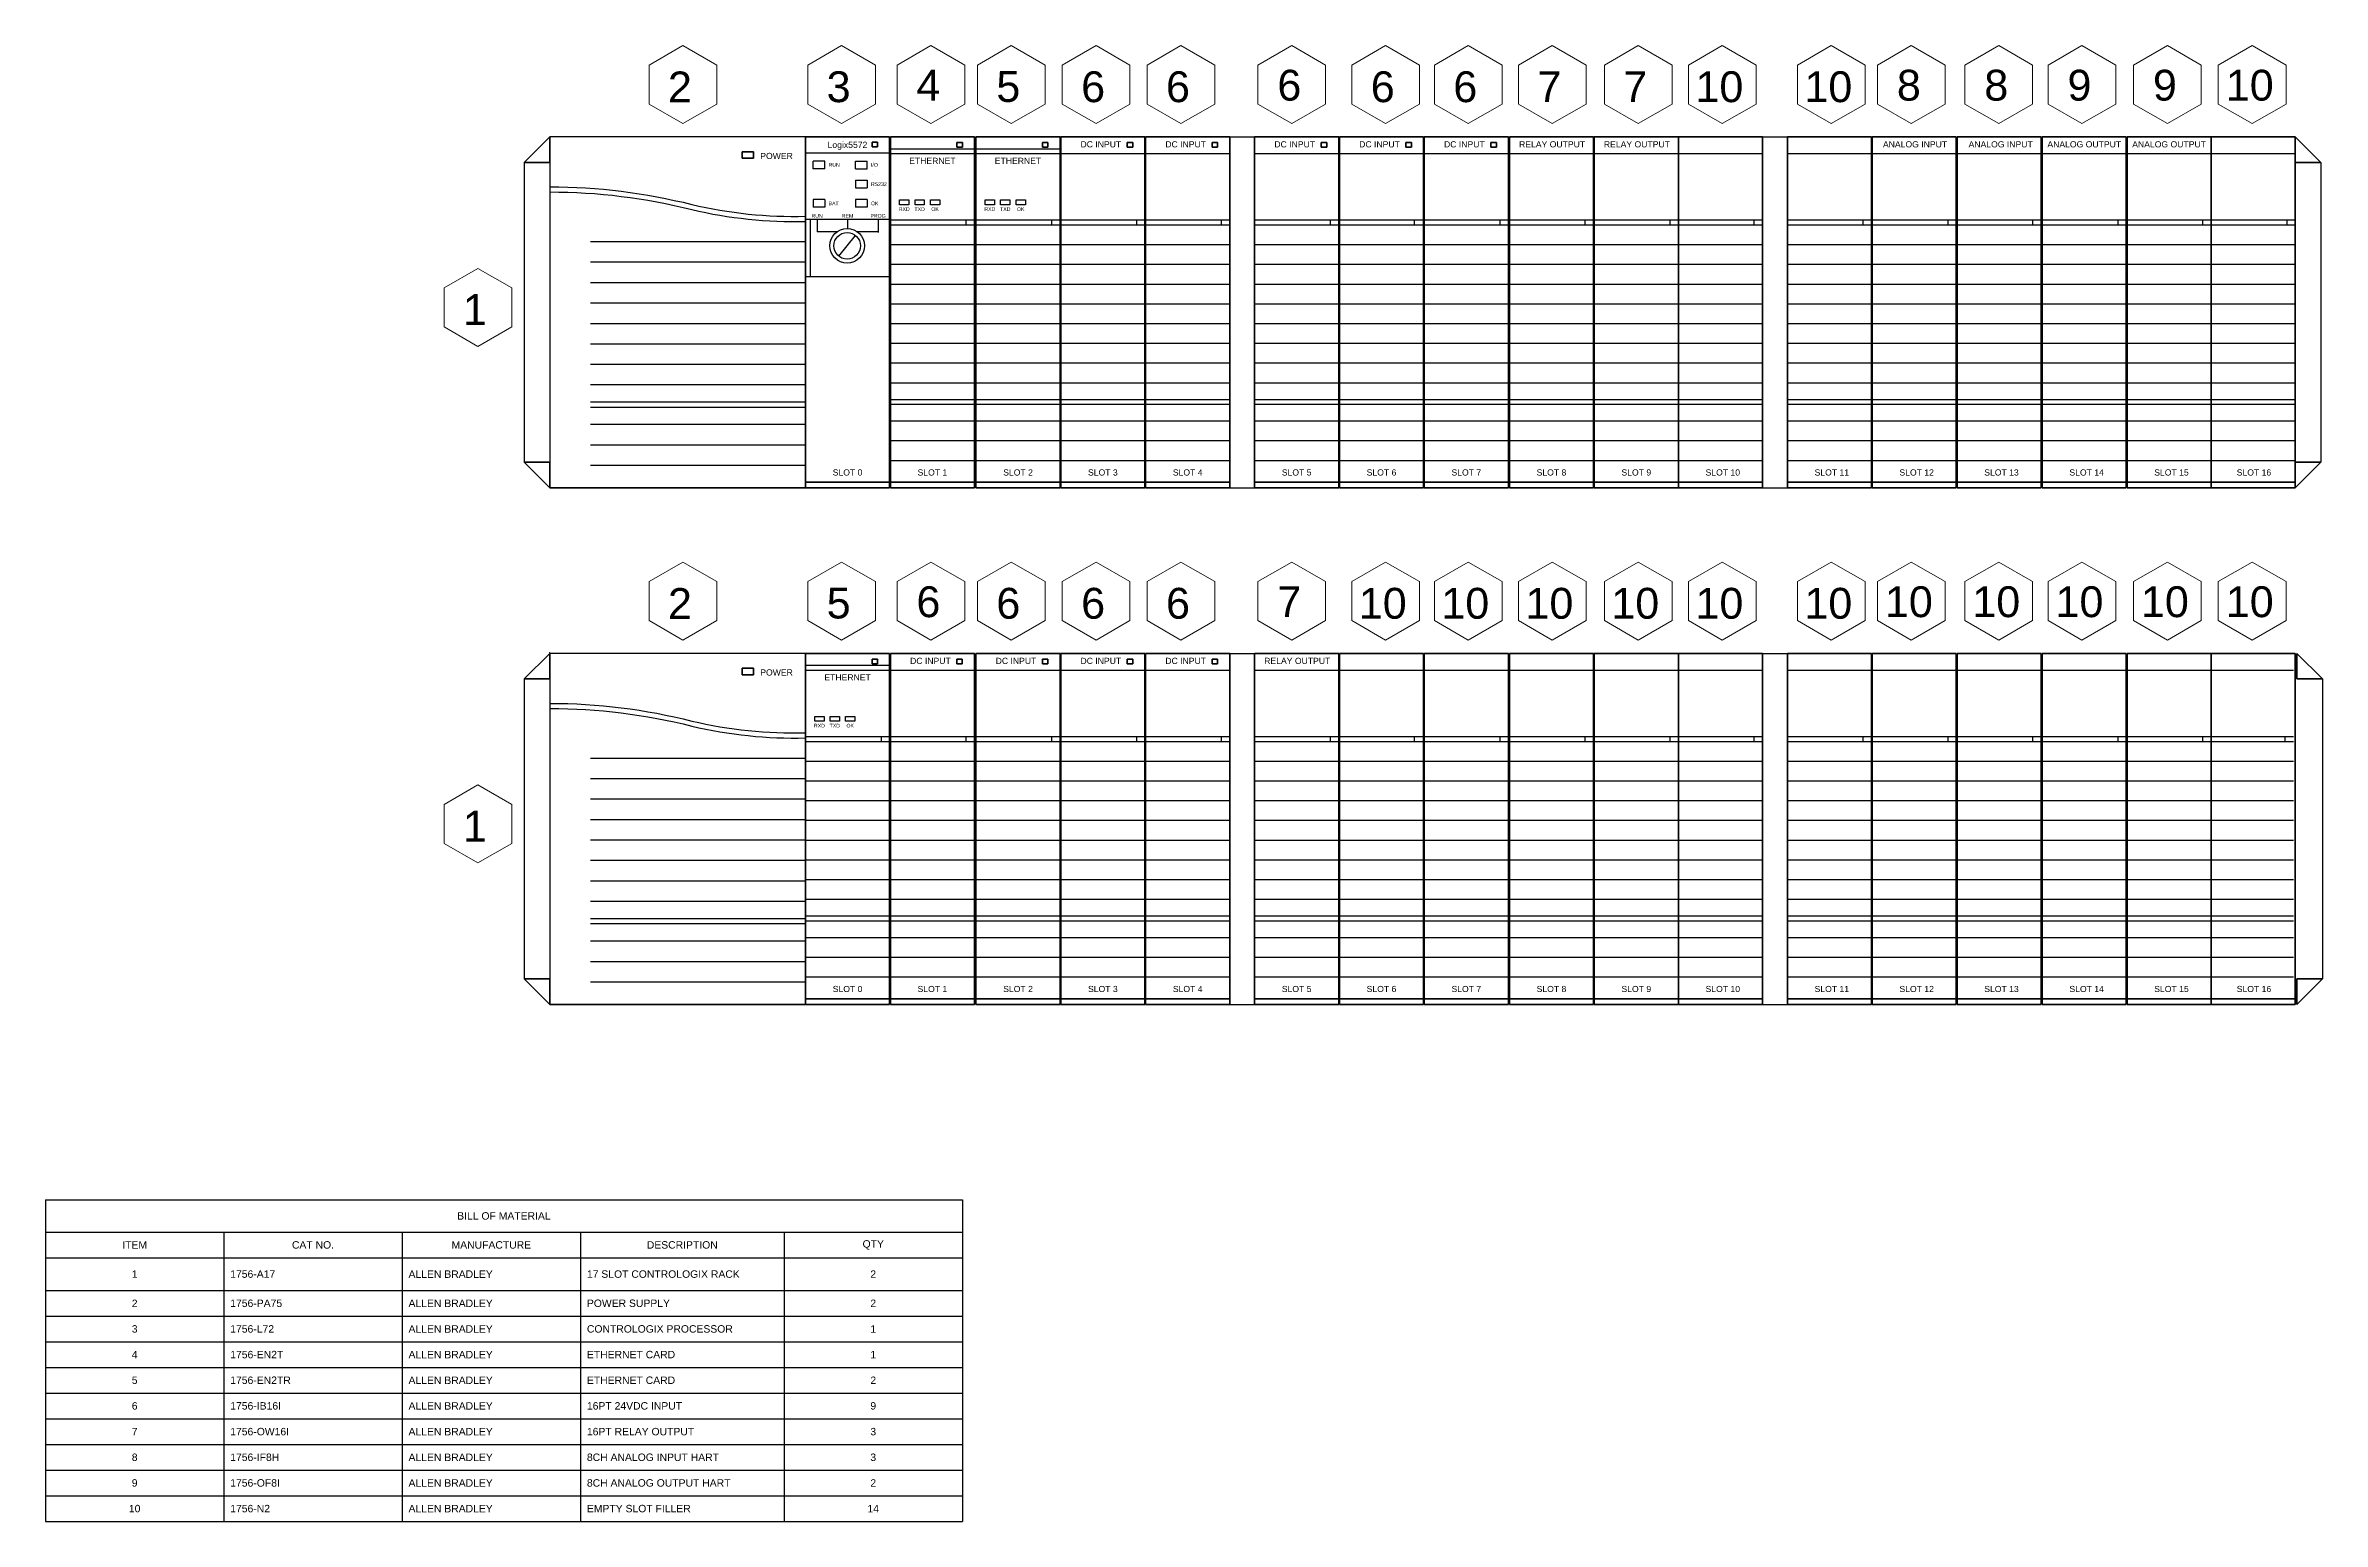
# Model space of a CAD drawing. Extents: x 0.6 to 37.5, y 0.6 to 24.6.
import ezdxf
from ezdxf.enums import TextEntityAlignment as Align

# ---------------------------------------------------------------- set-up
doc = ezdxf.new("R2010")
doc.units = 0
doc.layers.add('N-ANNO-TEXT', color=2, linetype='Continuous', lineweight=18)
doc.layers.add('N-CONT-PANL', color=3, linetype='Continuous', lineweight=25)
doc.styles.add('_CGS_2-5_NOTES', font='arial.ttf', dxfattribs={"height": 2.5})

msp = doc.modelspace()

# ---------------------------------------------------------------- texts
at = {"layer": 'N-ANNO-TEXT', "style": '_CGS_2-5_NOTES'}
for s, p in [('2', (10.915, 23.895)), ('3', (13.487, 23.895)), ('4', (14.942, 23.92)), ('5', (16.237, 23.895)), ('6', (17.612, 23.895)), ('6', (18.987, 23.895)), ('6', (20.792, 23.92)), ('6', (22.306, 23.895)), ('6', (23.644, 23.895)), ('7', (25.007, 23.895)), ('7', (26.399, 23.895)), ('10', (27.762, 23.895, -1.992)), ('10', (29.528, 23.895)), ('8', (30.833, 23.92)), ('8', (32.25, 23.92)), ('9', (33.598, 23.92)), ('9', (34.983, 23.92)), ('10', (36.358, 23.92)), ('1', (7.592, 20.282)), ('2', (10.915, 15.52)), ('5', (13.487, 15.52)), ('6', (14.942, 15.545)), ('6', (16.237, 15.52)), ('6', (17.612, 15.52)), ('6', (18.987, 15.52)), ('7', (20.792, 15.545)), ('10', (22.306, 15.52)), ('10', (23.644, 15.52)), ('10', (25.007, 15.52)), ('10', (26.399, 15.52)), ('10', (27.762, 15.52, -1.992)), ('10', (29.528, 15.52)), ('10', (30.833, 15.545)), ('10', (32.25, 15.545)), ('10', (33.598, 15.545)), ('10', (34.983, 15.545)), ('10', (36.358, 15.545)), ('1', (7.592, 11.907))]:
    msp.add_text(s, height=0.5, dxfattribs=at).set_placement(p, align=Align.MIDDLE)
for s, height, p in [('Logix5572', 0.1, (13.63, 22.953, 5.71)), ('RUN', 0.06, (13.138, 21.801, 5.71)), ('REM', 0.06, (13.632, 21.801, 5.71)), ('PROG', 0.06, (14.126, 21.801, 5.71))]:
    msp.add_text(s, height=height, dxfattribs=at).set_placement(p, align=Align.MIDDLE_CENTER)
for s, p in [('DC INPUT', (17.407, 22.911, 5.71)), ('DC INPUT', (18.782, 22.911, 5.71)), ('DC INPUT', (20.549, 22.911, 5.71)), ('DC INPUT', (21.924, 22.911, 5.71)), ('DC INPUT', (23.299, 22.911, 5.71)), ('RELAY OUTPUT', (24.515, 22.911, 5.71)), ('RELAY OUTPUT', (25.89, 22.911, 5.71)), ('POWER', (12.217, 22.723, 9.64)), ('SLOT 0', (13.391, 17.591, 5.71)), ('SLOT 1', (14.766, 17.591, 5.71)), ('SLOT 2', (16.154, 17.591, 5.71)), ('SLOT 3', (17.529, 17.591, 5.71)), ('SLOT 4', (18.904, 17.591, 5.71)), ('SLOT 5', (20.67, 17.591, 5.71)), ('SLOT 6', (22.045, 17.591, 5.71)), ('SLOT 7', (23.42, 17.591, 5.71)), ('SLOT 8', (24.8, 17.591, 5.71)), ('SLOT 9', (26.175, 17.591, 5.71)), ('SLOT 10', (27.538, 17.591, 5.71)), ('SLOT 11', (29.305, 17.591, 5.71)), ('SLOT 12', (30.68, 17.591, 5.71)), ('SLOT 13', (32.055, 17.591, 5.71)), ('SLOT 14', (33.435, 17.591, 5.71)), ('SLOT 15', (34.81, 17.591, 5.71)), ('SLOT 16', (36.147, 17.591, 5.71)), ('POWER', (12.217, 14.348, 9.64)), ('DC INPUT', (14.645, 14.536, 5.71)), ('DC INPUT', (16.032, 14.536, 5.71)), ('DC INPUT', (17.407, 14.536, 5.71)), ('DC INPUT', (18.782, 14.536, 5.71)), ('RELAY OUTPUT', (20.385, 14.536, 5.71)), ('SLOT 0', (13.391, 9.216, 5.71)), ('SLOT 1', (14.766, 9.216, 5.71)), ('SLOT 2', (16.154, 9.216, 5.71)), ('SLOT 3', (17.529, 9.216, 5.71)), ('SLOT 4', (18.904, 9.216, 5.71)), ('SLOT 5', (20.67, 9.216, 5.71)), ('SLOT 6', (22.045, 9.216, 5.71)), ('SLOT 7', (23.42, 9.216, 5.71)), ('SLOT 8', (24.8, 9.216, 5.71)), ('SLOT 9', (26.175, 9.216, 5.71)), ('SLOT 10', (27.538, 9.216, 5.71)), ('SLOT 11', (29.305, 9.216, 5.71)), ('SLOT 12', (30.68, 9.216, 5.71)), ('SLOT 13', (32.055, 9.216, 5.71)), ('SLOT 14', (33.435, 9.216, 5.71)), ('SLOT 15', (34.81, 9.216, 5.71)), ('SLOT 16', (36.147, 9.216, 5.71))]:
    msp.add_text(s, height=0.1, dxfattribs=at).set_placement(p)
for s, height, p in [('ANALOG INPUT', 0.1, (30.933, 22.911, 5.71)), ('ANALOG INPUT', 0.1, (32.321, 22.911, 5.71)), ('ANALOG OUTPUT', 0.1, (33.676, 22.911, 5.71)), ('ANALOG OUTPUT', 0.1, (35.051, 22.911, 5.71)), ('ETHERNET', 0.1, (15.007, 22.643, 5.71)), ('ETHERNET', 0.1, (16.394, 22.643, 5.71)), ('RXD', 0.06, (14.55, 21.881, 5.71)), ('TXD', 0.06, (14.8, 21.881, 5.71)), ('OK', 0.06, (15.05, 21.881, 5.71)), ('RXD', 0.06, (15.938, 21.881, 5.71)), ('TXD', 0.06, (16.188, 21.881, 5.71)), ('OK', 0.06, (16.438, 21.881, 5.71)), ('ETHERNET', 0.1, (13.632, 14.268, 5.71)), ('RXD', 0.06, (13.175, 13.506, 5.71)), ('TXD', 0.06, (13.425, 13.506, 5.71)), ('OK', 0.06, (13.675, 13.506, 5.71))]:
    msp.add_text(s, height=height, dxfattribs=at).set_placement(p, align=Align.CENTER)
for s, p in [('RUN', (13.324, 22.628, 5.71)), ('I/O', (14.011, 22.628, 5.71)), ('RS232', (14.011, 22.316, 5.71)), ('BAT', (13.324, 22.004, 5.71)), ('OK', (14.011, 22.004, 5.71))]:
    msp.add_text(s, height=0.06, dxfattribs=at).set_placement(p, align=Align.MIDDLE_LEFT)

# ---------------------------------------------------------------- blocks, each defined once
blk = doc.blocks.new('*T4')
at = {"linetype": 'ByBlock', "lineweight": -2, "transparency": 16777216}
for p, q in [((0, 0), (14.861, 0)), ((0, 0), (0, -5.215)), ((14.861, 0), (14.861, -5.215)), ((0, -0.524), (14.861, -0.524)), ((2.89, -0.524), (2.89, -5.215)), ((5.78, -0.524), (5.78, -0.94)), ((8.671, -0.524), (8.671, -5.215)), ((11.971, -0.524), (11.971, -5.215)), ((0, -0.94), (5.78, -0.94)), ((8.671, -0.94), (14.861, -0.94)), ((0, -1.47), (14.861, -1.47)), ((0, -1.886), (14.861, -1.886)), ((0, -2.302), (14.861, -2.302)), ((0, -2.718), (14.861, -2.718)), ((0, -3.134), (14.861, -3.134)), ((0, -3.55), (14.861, -3.55)), ((0, -3.967), (14.861, -3.967)), ((0, -4.383), (14.861, -4.383)), ((0, -4.799), (14.861, -4.799)), ((0, -5.215), (14.861, -5.215))]:
    blk.add_line(p, q, dxfattribs=at)
at = {"color": 0, "linetype": 'ByBlock', "lineweight": -2, "transparency": 16777216}
for q in [(8.671, -0.94), (5.78, -5.215)]:
    blk.add_line((5.78, -0.94), q, dxfattribs=at)
at = {"layer": 'N-ANNO-TEXT', "color": 0, "transparency": 16777216, "style": '_CGS_2-5_NOTES'}
for s, insert, char_height, width, attachment_point in [('BILL OF MATERIAL', (7.43, -0.262), 0.12046, 14.65279, 5), ('ITEM', (1.445, -0.732), 0.1204, 2.68213, 5), ('CAT NO.', (4.335, -0.732), 0.1204, 2.68213, 5), ('MANUFACTURE', (7.226, -0.732), 0.12043, 2.68213, 5), ('DESCRIPTION', (10.321, -0.732), 0.12043, 3.0919, 5), ('QTY', (13.416, -0.732), 0.1204, 2.68213, 5), ('1', (1.445, -1.205), 0.12, 2.68213, 5), ('1756-A17', (2.994, -1.205), 0.1204, 2.68213, 4), ('ALLEN BRADLEY', (5.884, -1.205), 0.12043, 2.68213, 4), ('17 SLOT CONTROLOGIX RACK', (8.775, -1.205), 0.12043, 3.0919, 4), ('2', (13.416, -1.205), 0.12, 2.68213, 5), ('2', (1.445, -1.678), 0.12, 2.68213, 5), ('1756-PA75', (2.994, -1.678), 0.1204, 2.68213, 4), ('ALLEN BRADLEY', (5.884, -1.678), 0.12043, 2.68213, 4), ('POWER SUPPLY', (8.775, -1.678), 0.12043, 3.0919, 4), ('2', (13.416, -1.678), 0.12, 2.68213, 5), ('3', (1.445, -2.094), 0.12, 2.68213, 5), ('1756-L72', (2.994, -2.094), 0.1204, 2.68213, 4), ('ALLEN BRADLEY', (5.884, -2.094), 0.12043, 2.68213, 4), ('CONTROLOGIX PROCESSOR', (8.775, -2.094), 0.12043, 3.0919, 4), ('1', (13.416, -2.094), 0.12, 2.68213, 5), ('4', (1.445, -2.51), 0.12, 2.68213, 5), ('1756-EN2T', (2.994, -2.51), 0.1204, 2.68213, 4), ('ALLEN BRADLEY', (5.884, -2.51), 0.12043, 2.68213, 4), ('ETHERNET CARD', (8.775, -2.51), 0.12043, 3.0919, 4), ('1', (13.416, -2.51), 0.12, 2.68213, 5), ('5', (1.445, -2.926), 0.12, 2.68213, 5), ('1756-EN2TR', (2.994, -2.926), 0.1204, 2.68213, 4), ('ALLEN BRADLEY', (5.884, -2.926), 0.12043, 2.68213, 4), ('ETHERNET CARD', (8.775, -2.926), 0.12043, 3.0919, 4), ('2', (13.416, -2.926), 0.12, 2.68213, 5), ('6', (1.445, -3.342), 0.12, 2.68213, 5), ('1756-IB16I', (2.994, -3.342), 0.1204, 2.68213, 4), ('ALLEN BRADLEY', (5.884, -3.342), 0.12043, 2.68213, 4), ('16PT 24VDC INPUT', (8.775, -3.342), 0.12043, 3.0919, 4), ('9', (13.416, -3.342), 0.12, 2.68213, 5), ('7', (1.445, -3.759), 0.12, 2.68213, 5), ('1756-OW16I', (2.994, -3.759), 0.1204, 2.68213, 4), ('ALLEN BRADLEY', (5.884, -3.759), 0.12043, 2.68213, 4), ('16PT RELAY OUTPUT', (8.775, -3.759), 0.12043, 3.0919, 4), ('3', (13.416, -3.759), 0.12, 2.68213, 5), ('8', (1.445, -4.175), 0.12, 2.68213, 5), ('1756-IF8H', (2.994, -4.175), 0.1204, 2.68213, 4), ('ALLEN BRADLEY', (5.884, -4.175), 0.12043, 2.68213, 4), ('8CH ANALOG INPUT HART', (8.775, -4.175), 0.12043, 3.0919, 4), ('3', (13.416, -4.175), 0.12, 2.68213, 5), ('9', (1.445, -4.591), 0.12, 2.68213, 5), ('1756-OF8I', (2.994, -4.591), 0.1204, 2.68213, 4), ('ALLEN BRADLEY', (5.884, -4.591), 0.12043, 2.68213, 4), ('8CH ANALOG OUTPUT HART', (8.775, -4.591), 0.12043, 3.0919, 4), ('2', (13.416, -4.591), 0.12, 2.68213, 5), ('10', (1.445, -5.007), 0.1204, 2.68213, 5), ('1756-N2', (2.994, -5.007), 0.1204, 2.68213, 4), ('ALLEN BRADLEY', (5.884, -5.007), 0.12043, 2.68213, 4), ('EMPTY SLOT FILLER', (8.775, -5.007), 0.12043, 3.0919, 4), ('14', (13.416, -5.007), 0.1204, 2.68213, 5)]:
    blk.add_mtext(s, dxfattribs=dict(at, insert=insert, char_height=char_height, width=width, attachment_point=attachment_point))

# ---------------------------------------------------------------- linework, layer by layer
at = {"color": 7, "extrusion": (0, 1, 0)}
for centre, start, end in [((-13.412, 4.218, 23.082), 0, 90), ((-13.851, 4.218, 23.082), 90, 180), ((-14.787, 4.218, 23.082), 0, 90), ((-15.226, 4.218, 23.082), 90, 180), ((-16.175, 4.218, 23.082), 0, 90), ((-16.614, 4.218, 23.082), 90, 180), ((-17.55, 4.218, 23.082), 0, 90), ((-17.989, 4.218, 23.082), 90, 180), ((-18.925, 4.218, 23.082), 0, 90), ((-19.364, 4.218, 23.082), 90, 180), ((-20.691, 4.218, 23.082), 0, 90), ((-21.13, 4.218, 23.082), 90, 180), ((-22.066, 4.218, 23.082), 0, 90), ((-22.505, 4.218, 23.082), 90, 180), ((-23.441, 4.218, 23.082), 0, 90), ((-23.88, 4.218, 23.082), 90, 180), ((-34.831, 4.218, 23.082), 0, 90), ((-36.194, 4.218, 23.082), 0, 90), ((-36.633, 4.218, 23.082), 90, 180), ((-13.412, 4.218, 14.707), 0, 90)]:
    msp.add_arc(centre, 0.1, start, end, dxfattribs=at)
at = {"color": 7, "extrusion": (0, -1, 0)}
for centre, start, end in [((13.412, 4.218, -17.392), 90, 180), ((13.851, 4.218, -17.392), 0, 90), ((14.787, 4.218, -17.392), 90, 180), ((15.226, 4.218, -17.392), 0, 90), ((16.175, 4.218, -17.392), 90, 180), ((16.614, 4.218, -17.392), 0, 90), ((17.55, 4.218, -17.392), 90, 180), ((17.989, 4.218, -17.392), 0, 90), ((18.925, 4.218, -17.392), 90, 180), ((19.364, 4.218, -17.392), 0, 90), ((20.691, 4.218, -17.392), 90, 180), ((21.13, 4.218, -17.392), 0, 90), ((22.066, 4.218, -17.392), 90, 180), ((22.505, 4.218, -17.392), 0, 90), ((23.441, 4.218, -17.392), 90, 180), ((23.88, 4.218, -17.392), 0, 90), ((24.821, 4.218, -17.392), 90, 180), ((25.26, 4.218, -17.392), 0, 90), ((26.196, 4.218, -17.392), 90, 180), ((26.635, 4.218, -17.392), 0, 90), ((27.559, 4.218, -17.392), 90, 180), ((27.998, 4.218, -17.392), 0, 90), ((29.326, 4.218, -17.392), 90, 180), ((29.765, 4.218, -17.392), 0, 90), ((30.701, 4.218, -17.392), 90, 180), ((31.14, 4.218, -17.392), 0, 90), ((32.076, 4.218, -17.392), 90, 180), ((32.515, 4.218, -17.392), 0, 90), ((33.456, 4.218, -17.392), 90, 180), ((33.895, 4.218, -17.392), 0, 90), ((34.831, 4.218, -17.392), 90, 180), ((35.27, 4.218, -17.392), 0, 90), ((36.194, 4.218, -17.392), 90, 180), ((36.633, 4.218, -17.392), 0, 90), ((13.412, 4.218, -9.017), 90, 180), ((19.364, 4.218, -9.017), 0, 90), ((20.691, 4.218, -9.017), 90, 180), ((21.13, 4.218, -9.017), 0, 90), ((22.066, 4.218, -9.017), 90, 180), ((22.505, 4.218, -9.017), 0, 90), ((23.441, 4.218, -9.017), 90, 180), ((23.88, 4.218, -9.017), 0, 90), ((24.821, 4.218, -9.017), 90, 180), ((25.26, 4.218, -9.017), 0, 90), ((26.196, 4.218, -9.017), 90, 180), ((26.635, 4.218, -9.017), 0, 90), ((27.559, 4.218, -9.017), 90, 180), ((27.998, 4.218, -9.017), 0, 90), ((32.076, 4.218, -9.017), 90, 180), ((32.515, 4.218, -9.017), 0, 90)]:
    msp.add_arc(centre, 0.1, start, end, dxfattribs=at)
at = {"layer": 'N-ANNO-TEXT'}
for points in [[(10.963, 23.297), (11.511, 23.613), (11.511, 24.246), (10.963, 24.563), (10.414, 24.246), (10.414, 23.613)], [(13.535, 23.297), (14.083, 23.613), (14.083, 24.246), (13.535, 24.563), (12.986, 24.246), (12.986, 23.613)], [(14.982, 23.297), (15.531, 23.613), (15.531, 24.246), (14.982, 24.563), (14.434, 24.246), (14.434, 23.613)], [(16.285, 23.297), (16.833, 23.613), (16.833, 24.246), (16.285, 24.563), (15.736, 24.246), (15.736, 23.613)], [(17.66, 23.297), (18.208, 23.613), (18.208, 24.246), (17.66, 24.563), (17.111, 24.246), (17.111, 23.613)], [(19.035, 23.297), (19.583, 23.613), (19.583, 24.246), (19.035, 24.563), (18.486, 24.246), (18.486, 23.613)], [(20.832, 23.297), (21.38, 23.613), (21.38, 24.246), (20.832, 24.563), (20.283, 24.246), (20.283, 23.613)], [(22.353, 23.296), (22.902, 23.613), (22.902, 24.246), (22.353, 24.563), (21.805, 24.246), (21.805, 23.613)], [(23.691, 23.297), (24.24, 23.613), (24.24, 24.246), (23.691, 24.563), (23.143, 24.246), (23.143, 23.613)], [(25.054, 23.297), (25.603, 23.613), (25.603, 24.246), (25.054, 24.563), (24.506, 24.246), (24.506, 23.613)], [(26.446, 23.297), (26.995, 23.613), (26.995, 24.246), (26.446, 24.563), (25.898, 24.246), (25.898, 23.613)], [(27.809, 23.297), (28.358, 23.613), (28.358, 24.246), (27.809, 24.563), (27.261, 24.246), (27.261, 23.613)], [(29.576, 23.297), (30.124, 23.613), (30.124, 24.246), (29.576, 24.563), (29.027, 24.246), (29.027, 23.613)], [(30.872, 23.297), (31.421, 23.613), (31.421, 24.246), (30.872, 24.563), (30.324, 24.246), (30.324, 23.613)], [(32.29, 23.297), (32.838, 23.613), (32.838, 24.246), (32.29, 24.563), (31.741, 24.246), (31.741, 23.613)], [(33.638, 23.297), (34.186, 23.613), (34.186, 24.246), (33.638, 24.563), (33.089, 24.246), (33.089, 23.613)], [(35.023, 23.297), (35.572, 23.613), (35.572, 24.246), (35.023, 24.563), (34.475, 24.246), (34.475, 23.613)], [(36.398, 23.297), (36.946, 23.613), (36.946, 24.246), (36.398, 24.563), (35.849, 24.246), (35.849, 23.613)], [(7.64, 19.684), (8.188, 20), (8.188, 20.633), (7.64, 20.95), (7.091, 20.633), (7.091, 20)], [(10.963, 14.922), (11.511, 15.238), (11.511, 15.871), (10.963, 16.188), (10.414, 15.871), (10.414, 15.238)], [(13.535, 14.922), (14.083, 15.238), (14.083, 15.871), (13.535, 16.188), (12.986, 15.871), (12.986, 15.238)], [(14.982, 14.922), (15.531, 15.238), (15.531, 15.871), (14.982, 16.188), (14.434, 15.871), (14.434, 15.238)], [(16.285, 14.922), (16.833, 15.238), (16.833, 15.871), (16.285, 16.188), (15.736, 15.871), (15.736, 15.238)], [(17.66, 14.922), (18.208, 15.238), (18.208, 15.871), (17.66, 16.188), (17.111, 15.871), (17.111, 15.238)], [(19.035, 14.922), (19.583, 15.238), (19.583, 15.871), (19.035, 16.188), (18.486, 15.871), (18.486, 15.238)], [(20.832, 14.922), (21.38, 15.238), (21.38, 15.871), (20.832, 16.188), (20.283, 15.871), (20.283, 15.238)], [(22.353, 14.921), (22.902, 15.238), (22.902, 15.871), (22.353, 16.188), (21.805, 15.871), (21.805, 15.238)], [(23.691, 14.922), (24.24, 15.238), (24.24, 15.871), (23.691, 16.188), (23.143, 15.871), (23.143, 15.238)], [(25.054, 14.922), (25.603, 15.238), (25.603, 15.871), (25.054, 16.188), (24.506, 15.871), (24.506, 15.238)], [(26.446, 14.922), (26.995, 15.238), (26.995, 15.871), (26.446, 16.188), (25.898, 15.871), (25.898, 15.238)], [(27.809, 14.922), (28.358, 15.238), (28.358, 15.871), (27.809, 16.188), (27.261, 15.871), (27.261, 15.238)], [(29.576, 14.922), (30.124, 15.238), (30.124, 15.871), (29.576, 16.188), (29.027, 15.871), (29.027, 15.238)], [(30.872, 14.922), (31.421, 15.238), (31.421, 15.871), (30.872, 16.188), (30.324, 15.871), (30.324, 15.238)], [(32.29, 14.922), (32.838, 15.238), (32.838, 15.871), (32.29, 16.188), (31.741, 15.871), (31.741, 15.238)], [(33.638, 14.922), (34.186, 15.238), (34.186, 15.871), (33.638, 16.188), (33.089, 15.871), (33.089, 15.238)], [(35.023, 14.922), (35.572, 15.238), (35.572, 15.871), (35.023, 16.188), (34.475, 15.871), (34.475, 15.238)], [(36.398, 14.922), (36.946, 15.238), (36.946, 15.871), (36.398, 16.188), (35.849, 15.871), (35.849, 15.238)], [(7.64, 11.309), (8.188, 11.625), (8.188, 12.258), (7.64, 12.575), (7.091, 12.258), (7.091, 11.625)]]:
    msp.add_lwpolyline(points, close=True, dxfattribs=at)
msp.add_point((8.805, 14.717, 3.718), dxfattribs=at)
at = {"layer": 'N-CONT-PANL'}
for p, q in [((12.95, 23.082, 3.718), (8.805, 23.082, 3.718)), ((8.805, 23.082, 3.718), (8.805, 17.392, 9.236)), ((15.688, 22.885, 5.71), (14.325, 22.885, 5.71)), ((17.076, 22.885, 5.71), (15.713, 22.885, 5.71)), ((19.826, 17.392, 3.718), (19.826, 23.082, 3.718)), ((19.826, 23.082, 3.718), (20.229, 23.082, 3.718)), ((28.46, 23.082, 3.718), (28.864, 23.082, 3.718)), ((35.732, 23.082, 3.718), (37.067, 23.082, 3.718)), ((37.095, 17.392, 3.718), (37.095, 23.082, 3.718)), ((8.39, 22.668, 3.718), (8.39, 17.807, 3.718)), ((14.313, 22.815, 5.71), (12.95, 22.815, 5.71)), ((13.075, 22.565, 5.71), (13.075, 22.69, 5.71)), ((13.262, 22.69, 5.71), (13.075, 22.69, 5.71)), ((13.262, 22.565, 5.71), (13.075, 22.565, 5.71)), ((13.262, 22.565, 5.71), (13.262, 22.69, 5.71)), ((13.762, 22.69, 5.71), (13.949, 22.69, 5.71)), ((13.762, 22.565, 5.71), (13.762, 22.69, 5.71)), ((13.762, 22.565, 5.71), (13.949, 22.565, 5.71)), ((13.949, 22.565, 5.71), (13.949, 22.69, 5.71)), ((15.688, 22.805, 5.71), (14.325, 22.805, 5.71)), ((17.076, 22.805, 5.71), (15.713, 22.805, 5.71)), ((18.451, 22.805, 5.71), (17.088, 22.805, 5.71)), ((19.826, 22.805, 5.71), (18.463, 22.805, 5.71)), ((21.592, 22.805, 5.71), (20.229, 22.805, 5.71)), ((22.955, 22.805, 5.71), (21.592, 22.805, 5.71)), ((24.342, 22.805, 5.71), (22.979, 22.805, 5.71)), ((25.722, 22.805, 5.71), (24.359, 22.805, 5.71)), ((27.097, 22.805, 5.71), (25.734, 22.805, 5.71)), ((28.46, 22.805, 5.71), (27.097, 22.805, 5.71)), ((30.227, 22.805, 5.71), (28.864, 22.805, 5.71)), ((31.602, 22.805, 5.71), (30.239, 22.805, 5.71)), ((32.977, 22.805, 5.71), (31.614, 22.805, 5.71)), ((34.357, 22.805, 5.71), (32.994, 22.805, 5.71)), ((35.732, 22.805, 5.71), (34.369, 22.805, 5.71)), ((37.095, 22.805, 5.71), (35.732, 22.805, 5.71)), ((37.509, 22.668, 3.718), (37.509, 17.807, 3.718)), ((13.762, 22.378, 5.71), (13.949, 22.378, 5.71)), ((13.762, 22.378, 5.71), (13.949, 22.378, 5.71)), ((13.762, 22.378, 5.71), (13.762, 22.253, 5.71)), ((13.762, 22.253, 5.71), (13.949, 22.253, 5.71)), ((13.949, 22.378, 5.71), (13.949, 22.253, 5.71)), ((13.075, 22.066, 5.71), (13.075, 21.941, 5.71)), ((13.262, 22.066, 5.71), (13.075, 22.066, 5.71)), ((13.262, 21.941, 5.71), (13.075, 21.941, 5.71)), ((13.262, 22.066, 5.71), (13.262, 21.941, 5.71)), ((13.762, 22.066, 5.71), (13.762, 21.941, 5.71)), ((13.949, 22.066, 5.71), (13.762, 22.066, 5.71)), ((13.949, 21.941, 5.71), (13.762, 21.941, 5.71)), ((13.949, 22.066, 5.71), (13.949, 21.941, 5.71)), ((14.313, 21.741, 5.71), (12.95, 21.741, 5.71)), ((13.025, 21.741, 5.71), (13.025, 20.816, 5.71)), ((13.138, 21.741, 5.71), (13.138, 21.541, 5.71)), ((13.459, 21.541, 5.71), (13.138, 21.541, 5.71)), ((13.492, 21.147, 5.71), (13.759, 21.484, 5.71)), ((13.632, 21.741, 5.71), (13.632, 21.591, 5.71)), ((14.126, 21.541, 5.71), (13.792, 21.541, 5.71)), ((14.126, 21.731, 5.71), (14.126, 21.531, 5.71)), ((15.688, 21.731, 5.71), (14.325, 21.731, 5.71)), ((15.688, 21.651, 5.71), (14.325, 21.651, 5.71)), ((15.55, 21.731, 5.71), (15.55, 21.651, 5.71)), ((17.076, 21.731, 5.71), (15.713, 21.731, 5.71)), ((17.076, 21.651, 5.71), (15.713, 21.651, 5.71)), ((16.938, 21.731, 5.71), (16.938, 21.651, 5.71)), ((18.451, 21.731, 5.71), (17.088, 21.731, 5.71)), ((18.451, 21.651, 5.71), (17.088, 21.651, 5.71)), ((18.313, 21.731, 5.71), (18.313, 21.651, 5.71)), ((19.826, 21.731, 5.71), (18.463, 21.731, 5.71)), ((19.826, 21.651, 5.71), (18.463, 21.651, 5.71)), ((19.688, 21.731, 5.71), (19.688, 21.651, 5.71)), ((21.592, 21.731, 5.71), (20.229, 21.731, 5.71)), ((21.592, 21.651, 5.71), (20.229, 21.651, 5.71)), ((21.454, 21.731, 5.71), (21.454, 21.651, 5.71)), ((22.955, 21.731, 5.71), (21.592, 21.731, 5.71)), ((22.955, 21.651, 5.71), (21.592, 21.651, 5.71)), ((22.817, 21.731, 5.71), (22.817, 21.651, 5.71)), ((24.342, 21.731, 5.71), (22.979, 21.731, 5.71)), ((24.342, 21.651, 5.71), (22.979, 21.651, 5.71)), ((24.204, 21.731, 5.71), (24.204, 21.651, 5.71)), ((25.722, 21.731, 5.71), (24.359, 21.731, 5.71)), ((25.722, 21.651, 5.71), (24.359, 21.651, 5.71)), ((25.584, 21.731, 5.71), (25.584, 21.651, 5.71)), ((27.097, 21.731, 5.71), (25.734, 21.731, 5.71)), ((27.097, 21.651, 5.71), (25.734, 21.651, 5.71)), ((26.959, 21.731, 5.71), (26.959, 21.651, 5.71)), ((28.46, 21.731, 5.71), (27.097, 21.731, 5.71)), ((28.46, 21.651, 5.71), (27.097, 21.651, 5.71)), ((28.322, 21.731, 5.71), (28.322, 21.651, 5.71)), ((30.227, 21.731, 5.71), (28.864, 21.731, 5.71)), ((30.227, 21.651, 5.71), (28.864, 21.651, 5.71)), ((30.089, 21.731, 5.71), (30.089, 21.651, 5.71)), ((31.602, 21.731, 5.71), (30.239, 21.731, 5.71)), ((31.602, 21.651, 5.71), (30.239, 21.651, 5.71)), ((31.464, 21.731, 5.71), (31.464, 21.651, 5.71)), ((32.977, 21.731, 5.71), (31.614, 21.731, 5.71)), ((32.977, 21.651, 5.71), (31.614, 21.651, 5.71)), ((32.839, 21.731, 5.71), (32.839, 21.651, 5.71)), ((34.357, 21.731, 5.71), (32.994, 21.731, 5.71)), ((34.357, 21.651, 5.71), (32.994, 21.651, 5.71)), ((34.219, 21.731, 5.71), (34.219, 21.651, 5.71)), ((35.732, 21.731, 5.71), (34.369, 21.731, 5.71)), ((35.732, 21.651, 5.71), (34.369, 21.651, 5.71)), ((35.594, 21.731, 5.71), (35.594, 21.651, 5.71)), ((37.095, 21.731, 5.71), (35.732, 21.731, 5.71)), ((37.095, 21.651, 5.71), (35.732, 21.651, 5.71)), ((36.957, 21.731, 5.71), (36.957, 21.651, 5.71)), ((12.95, 21.38, 9.625), (9.465, 21.38, 9.625)), ((12.95, 21.048, 9.625), (9.465, 21.048, 9.625)), ((15.688, 21.331, 5.71), (14.325, 21.331, 5.71)), ((17.076, 21.331, 5.71), (15.713, 21.331, 5.71)), ((18.451, 21.331, 5.71), (17.088, 21.331, 5.71)), ((19.826, 21.331, 5.71), (18.463, 21.331, 5.71)), ((21.592, 21.331, 5.71), (20.229, 21.331, 5.71)), ((22.955, 21.331, 5.71), (21.592, 21.331, 5.71)), ((24.342, 21.331, 5.71), (22.979, 21.331, 5.71)), ((25.722, 21.331, 5.71), (24.359, 21.331, 5.71)), ((27.097, 21.331, 5.71), (25.734, 21.331, 5.71)), ((28.46, 21.331, 5.71), (27.097, 21.331, 5.71)), ((30.227, 21.331, 5.71), (28.864, 21.331, 5.71)), ((31.602, 21.331, 5.71), (30.239, 21.331, 5.71)), ((32.977, 21.331, 5.71), (31.614, 21.331, 5.71)), ((34.357, 21.331, 5.71), (32.994, 21.331, 5.71)), ((35.732, 21.331, 5.71), (34.369, 21.331, 5.71)), ((37.095, 21.331, 5.71), (35.732, 21.331, 5.71)), ((12.95, 20.717, 9.625), (9.465, 20.717, 9.625)), ((12.95, 20.816, 5.71), (14.313, 20.816, 5.71)), ((15.688, 21.011, 5.71), (14.325, 21.011, 5.71)), ((15.688, 20.691, 5.71), (14.325, 20.691, 5.71)), ((17.076, 21.011, 5.71), (15.713, 21.011, 5.71)), ((17.076, 20.691, 5.71), (15.713, 20.691, 5.71)), ((18.451, 21.011, 5.71), (17.088, 21.011, 5.71)), ((18.451, 20.691, 5.71), (17.088, 20.691, 5.71)), ((19.826, 21.011, 5.71), (18.463, 21.011, 5.71)), ((19.826, 20.691, 5.71), (18.463, 20.691, 5.71)), ((21.592, 21.011, 5.71), (20.229, 21.011, 5.71)), ((21.592, 20.691, 5.71), (20.229, 20.691, 5.71)), ((22.955, 21.011, 5.71), (21.592, 21.011, 5.71)), ((22.955, 20.691, 5.71), (21.592, 20.691, 5.71)), ((24.342, 21.011, 5.71), (22.979, 21.011, 5.71)), ((24.342, 20.691, 5.71), (22.979, 20.691, 5.71)), ((25.722, 21.011, 5.71), (24.359, 21.011, 5.71)), ((25.722, 20.691, 5.71), (24.359, 20.691, 5.71)), ((27.097, 21.011, 5.71), (25.734, 21.011, 5.71)), ((27.097, 20.691, 5.71), (25.734, 20.691, 5.71)), ((28.46, 21.011, 5.71), (27.097, 21.011, 5.71)), ((28.46, 20.691, 5.71), (27.097, 20.691, 5.71)), ((30.227, 21.011, 5.71), (28.864, 21.011, 5.71)), ((30.227, 20.691, 5.71), (28.864, 20.691, 5.71)), ((31.602, 21.011, 5.71), (30.239, 21.011, 5.71)), ((31.602, 20.691, 5.71), (30.239, 20.691, 5.71)), ((32.977, 21.011, 5.71), (31.614, 21.011, 5.71)), ((32.977, 20.691, 5.71), (31.614, 20.691, 5.71)), ((34.357, 21.011, 5.71), (32.994, 21.011, 5.71)), ((34.357, 20.691, 5.71), (32.994, 20.691, 5.71)), ((35.732, 21.011, 5.71), (34.369, 21.011, 5.71)), ((35.732, 20.691, 5.71), (34.369, 20.691, 5.71)), ((37.095, 21.011, 5.71), (35.732, 21.011, 5.71)), ((37.095, 20.691, 5.71), (35.732, 20.691, 5.71)), ((12.95, 20.385, 9.625), (9.465, 20.385, 9.625)), ((15.688, 20.371, 5.71), (14.325, 20.371, 5.71)), ((17.076, 20.371, 5.71), (15.713, 20.371, 5.71)), ((18.451, 20.371, 5.71), (17.088, 20.371, 5.71)), ((19.826, 20.371, 5.71), (18.463, 20.371, 5.71)), ((21.592, 20.371, 5.71), (20.229, 20.371, 5.71)), ((22.955, 20.371, 5.71), (21.592, 20.371, 5.71)), ((24.342, 20.371, 5.71), (22.979, 20.371, 5.71)), ((25.722, 20.371, 5.71), (24.359, 20.371, 5.71)), ((27.097, 20.371, 5.71), (25.734, 20.371, 5.71)), ((28.46, 20.371, 5.71), (27.097, 20.371, 5.71)), ((30.227, 20.371, 5.71), (28.864, 20.371, 5.71)), ((31.602, 20.371, 5.71), (30.239, 20.371, 5.71)), ((32.977, 20.371, 5.71), (31.614, 20.371, 5.71)), ((34.357, 20.371, 5.71), (32.994, 20.371, 5.71)), ((35.732, 20.371, 5.71), (34.369, 20.371, 5.71)), ((37.095, 20.371, 5.71), (35.732, 20.371, 5.71)), ((12.95, 20.053, 9.625), (9.465, 20.053, 9.625)), ((15.688, 20.051, 5.71), (14.325, 20.051, 5.71)), ((17.076, 20.051, 5.71), (15.713, 20.051, 5.71)), ((18.451, 20.051, 5.71), (17.088, 20.051, 5.71)), ((19.826, 20.051, 5.71), (18.463, 20.051, 5.71)), ((21.592, 20.051, 5.71), (20.229, 20.051, 5.71)), ((22.955, 20.051, 5.71), (21.592, 20.051, 5.71)), ((24.342, 20.051, 5.71), (22.979, 20.051, 5.71)), ((25.722, 20.051, 5.71), (24.359, 20.051, 5.71)), ((27.097, 20.051, 5.71), (25.734, 20.051, 5.71)), ((28.46, 20.051, 5.71), (27.097, 20.051, 5.71)), ((30.227, 20.051, 5.71), (28.864, 20.051, 5.71)), ((31.602, 20.051, 5.71), (30.239, 20.051, 5.71)), ((32.977, 20.051, 5.71), (31.614, 20.051, 5.71)), ((34.357, 20.051, 5.71), (32.994, 20.051, 5.71)), ((35.732, 20.051, 5.71), (34.369, 20.051, 5.71)), ((37.095, 20.051, 5.71), (35.732, 20.051, 5.71)), ((12.95, 19.722, 9.625), (9.465, 19.722, 9.625)), ((15.688, 19.731, 5.71), (14.325, 19.731, 5.71)), ((17.076, 19.731, 5.71), (15.713, 19.731, 5.71)), ((18.451, 19.731, 5.71), (17.088, 19.731, 5.71)), ((19.826, 19.731, 5.71), (18.463, 19.731, 5.71)), ((21.592, 19.731, 5.71), (20.229, 19.731, 5.71)), ((22.955, 19.731, 5.71), (21.592, 19.731, 5.71)), ((24.342, 19.731, 5.71), (22.979, 19.731, 5.71)), ((25.722, 19.731, 5.71), (24.359, 19.731, 5.71)), ((27.097, 19.731, 5.71), (25.734, 19.731, 5.71)), ((28.46, 19.731, 5.71), (27.097, 19.731, 5.71)), ((30.227, 19.731, 5.71), (28.864, 19.731, 5.71)), ((31.602, 19.731, 5.71), (30.239, 19.731, 5.71)), ((32.977, 19.731, 5.71), (31.614, 19.731, 5.71)), ((34.357, 19.731, 5.71), (32.994, 19.731, 5.71)), ((35.732, 19.731, 5.71), (34.369, 19.731, 5.71)), ((37.095, 19.731, 5.71), (35.732, 19.731, 5.71)), ((12.95, 19.39, 9.625), (9.465, 19.39, 9.625)), ((15.688, 19.411, 5.71), (14.325, 19.411, 5.71)), ((17.076, 19.411, 5.71), (15.713, 19.411, 5.71)), ((18.451, 19.411, 5.71), (17.088, 19.411, 5.71)), ((19.826, 19.411, 5.71), (18.463, 19.411, 5.71)), ((21.592, 19.411, 5.71), (20.229, 19.411, 5.71)), ((22.955, 19.411, 5.71), (21.592, 19.411, 5.71)), ((24.342, 19.411, 5.71), (22.979, 19.411, 5.71)), ((25.722, 19.411, 5.71), (24.359, 19.411, 5.71)), ((27.097, 19.411, 5.71), (25.734, 19.411, 5.71)), ((28.46, 19.411, 5.71), (27.097, 19.411, 5.71)), ((30.227, 19.411, 5.71), (28.864, 19.411, 5.71)), ((31.602, 19.411, 5.71), (30.239, 19.411, 5.71)), ((32.977, 19.411, 5.71), (31.614, 19.411, 5.71)), ((34.357, 19.411, 5.71), (32.994, 19.411, 5.71)), ((35.732, 19.411, 5.71), (34.369, 19.411, 5.71)), ((37.095, 19.411, 5.71), (35.732, 19.411, 5.71)), ((12.95, 19.059, 9.625), (9.465, 19.059, 9.625)), ((15.688, 19.091, 5.71), (14.325, 19.091, 5.71)), ((15.688, 18.821, 5.71), (14.325, 18.821, 5.71)), ((17.076, 19.091, 5.71), (15.713, 19.091, 5.71)), ((17.076, 18.821, 5.71), (15.713, 18.821, 5.71)), ((18.451, 19.091, 5.71), (17.088, 19.091, 5.71)), ((18.451, 18.821, 5.71), (17.088, 18.821, 5.71)), ((19.826, 19.091, 5.71), (18.463, 19.091, 5.71)), ((19.826, 18.821, 5.71), (18.463, 18.821, 5.71)), ((21.592, 19.091, 5.71), (20.229, 19.091, 5.71)), ((21.592, 18.821, 5.71), (20.229, 18.821, 5.71)), ((22.955, 19.091, 5.71), (21.592, 19.091, 5.71)), ((22.955, 18.821, 5.71), (21.592, 18.821, 5.71)), ((24.342, 19.091, 5.71), (22.979, 19.091, 5.71)), ((24.342, 18.821, 5.71), (22.979, 18.821, 5.71)), ((25.722, 19.091, 5.71), (24.359, 19.091, 5.71)), ((25.722, 18.821, 5.71), (24.359, 18.821, 5.71)), ((27.097, 19.091, 5.71), (25.734, 19.091, 5.71)), ((27.097, 18.821, 5.71), (25.734, 18.821, 5.71)), ((28.46, 19.091, 5.71), (27.097, 19.091, 5.71)), ((28.46, 18.821, 5.71), (27.097, 18.821, 5.71)), ((30.227, 19.091, 5.71), (28.864, 19.091, 5.71)), ((30.227, 18.821, 5.71), (28.864, 18.821, 5.71)), ((31.602, 19.091, 5.71), (30.239, 19.091, 5.71)), ((32.977, 19.091, 5.71), (31.614, 19.091, 5.71)), ((32.977, 18.821, 5.71), (31.614, 18.821, 5.71)), ((34.357, 19.091, 5.71), (32.994, 19.091, 5.71)), ((34.357, 18.821, 5.71), (32.994, 18.821, 5.71)), ((35.732, 19.091, 5.71), (34.369, 19.091, 5.71)), ((35.732, 18.821, 5.71), (34.369, 18.821, 5.71)), ((37.095, 19.091, 5.71), (35.732, 19.091, 5.71)), ((37.095, 18.821, 5.71), (35.732, 18.821, 5.71)), ((12.95, 18.779, 9.625), (9.465, 18.779, 9.625)), ((12.95, 18.696, 9.625), (9.465, 18.696, 9.625)), ((15.688, 18.741, 5.71), (14.325, 18.741, 5.71)), ((15.688, 18.471, 5.71), (14.325, 18.471, 5.71)), ((17.076, 18.741, 5.71), (15.713, 18.741, 5.71)), ((17.076, 18.471, 5.71), (15.713, 18.471, 5.71)), ((18.451, 18.741, 5.71), (17.088, 18.741, 5.71)), ((18.451, 18.471, 5.71), (17.088, 18.471, 5.71)), ((19.826, 18.741, 5.71), (18.463, 18.741, 5.71)), ((19.826, 18.471, 5.71), (18.463, 18.471, 5.71)), ((21.592, 18.741, 5.71), (20.229, 18.741, 5.71)), ((21.592, 18.471, 5.71), (20.229, 18.471, 5.71)), ((22.955, 18.741, 5.71), (21.592, 18.741, 5.71)), ((22.955, 18.471, 5.71), (21.592, 18.471, 5.71)), ((24.342, 18.741, 5.71), (22.979, 18.741, 5.71)), ((24.342, 18.471, 5.71), (22.979, 18.471, 5.71)), ((25.722, 18.741, 5.71), (24.359, 18.741, 5.71)), ((25.722, 18.471, 5.71), (24.359, 18.471, 5.71)), ((27.097, 18.741, 5.71), (25.734, 18.741, 5.71)), ((27.097, 18.471, 5.71), (25.734, 18.471, 5.71)), ((28.46, 18.741, 5.71), (27.097, 18.741, 5.71)), ((28.46, 18.471, 5.71), (27.097, 18.471, 5.71)), ((30.227, 18.741, 5.71), (28.864, 18.741, 5.71)), ((30.227, 18.471, 5.71), (28.864, 18.471, 5.71)), ((31.602, 18.821, 5.71), (30.239, 18.821, 5.71)), ((31.602, 18.741, 5.71), (30.239, 18.741, 5.71)), ((31.602, 18.471, 5.71), (30.239, 18.471, 5.71)), ((32.977, 18.741, 5.71), (31.614, 18.741, 5.71)), ((32.977, 18.471, 5.71), (31.614, 18.471, 5.71)), ((34.357, 18.741, 5.71), (32.994, 18.741, 5.71)), ((34.357, 18.471, 5.71), (32.994, 18.471, 5.71)), ((35.732, 18.741, 5.71), (34.369, 18.741, 5.71)), ((35.732, 18.471, 5.71), (34.369, 18.471, 5.71)), ((37.095, 18.741, 5.71), (35.732, 18.741, 5.71)), ((37.095, 18.471, 5.71), (35.732, 18.471, 5.71)), ((12.95, 18.416, 9.625), (9.465, 18.416, 9.625)), ((12.95, 18.084, 9.625), (9.465, 18.084, 9.625)), ((15.688, 18.151, 5.71), (14.325, 18.151, 5.71)), ((17.076, 18.151, 5.71), (15.713, 18.151, 5.71)), ((18.451, 18.151, 5.71), (17.088, 18.151, 5.71)), ((19.826, 18.151, 5.71), (18.463, 18.151, 5.71)), ((21.592, 18.151, 5.71), (20.229, 18.151, 5.71)), ((22.955, 18.151, 5.71), (21.592, 18.151, 5.71)), ((24.342, 18.151, 5.71), (22.979, 18.151, 5.71)), ((25.722, 18.151, 5.71), (24.359, 18.151, 5.71)), ((27.097, 18.151, 5.71), (25.734, 18.151, 5.71)), ((28.46, 18.151, 5.71), (27.097, 18.151, 5.71)), ((30.227, 18.151, 5.71), (28.864, 18.151, 5.71)), ((31.602, 18.151, 5.71), (30.239, 18.151, 5.71)), ((32.977, 18.151, 5.71), (31.614, 18.151, 5.71)), ((34.357, 18.151, 5.71), (32.994, 18.151, 5.71)), ((35.732, 18.151, 5.71), (34.369, 18.151, 5.71)), ((37.095, 18.151, 5.71), (35.732, 18.151, 5.71)), ((12.95, 17.753, 9.625), (9.465, 17.753, 9.625)), ((15.688, 17.831, 5.71), (14.325, 17.831, 5.71)), ((17.076, 17.831, 5.71), (15.713, 17.831, 5.71)), ((18.451, 17.831, 5.71), (17.088, 17.831, 5.71)), ((19.826, 17.831, 5.71), (18.463, 17.831, 5.71)), ((21.592, 17.831, 5.71), (20.229, 17.831, 5.71)), ((22.955, 17.831, 5.71), (21.592, 17.831, 5.71)), ((24.342, 17.831, 5.71), (22.979, 17.831, 5.71)), ((25.722, 17.831, 5.71), (24.359, 17.831, 5.71)), ((27.097, 17.831, 5.71), (25.734, 17.831, 5.71)), ((28.46, 17.831, 5.71), (27.097, 17.831, 5.71)), ((30.227, 17.831, 5.71), (28.864, 17.831, 5.71)), ((31.602, 17.831, 5.71), (30.239, 17.831, 5.71)), ((32.977, 17.831, 5.71), (31.614, 17.831, 5.71)), ((34.357, 17.831, 5.71), (32.994, 17.831, 5.71)), ((35.732, 17.831, 5.71), (34.369, 17.831, 5.71)), ((37.095, 17.831, 5.71), (35.732, 17.831, 5.71)), ((19.826, 17.392, 3.718), (20.229, 17.392, 3.718)), ((28.46, 17.392, 3.718), (28.864, 17.392, 3.718)), ((35.732, 17.392, 3.718), (37.069, 17.392, 3.718)), ((12.95, 14.707, 3.718), (8.805, 14.707, 3.718)), ((8.805, 14.707, 3.718), (8.805, 9.017, 9.236)), ((14.313, 14.51, 5.71), (12.95, 14.51, 5.71)), ((14.313, 14.43, 5.71), (12.95, 14.43, 5.71)), ((15.688, 14.43, 5.71), (14.325, 14.43, 5.71)), ((17.076, 14.43, 5.71), (15.713, 14.43, 5.71)), ((18.451, 14.43, 5.71), (17.088, 14.43, 5.71)), ((19.826, 14.43, 5.71), (18.463, 14.43, 5.71)), ((19.826, 9.017, 3.718), (19.826, 14.707, 3.718)), ((19.826, 14.707, 3.718), (20.229, 14.707, 3.718)), ((21.592, 14.43, 5.71), (20.229, 14.43, 5.71)), ((22.955, 14.43, 5.71), (21.592, 14.43, 5.71)), ((24.342, 14.43, 5.71), (22.979, 14.43, 5.71)), ((25.722, 14.43, 5.71), (24.359, 14.43, 5.71)), ((27.097, 14.43, 5.71), (25.734, 14.43, 5.71)), ((28.46, 14.43, 5.71), (27.097, 14.43, 5.71)), ((28.46, 14.707, 3.718), (28.864, 14.707, 3.718)), ((30.227, 14.43, 5.71), (28.864, 14.43, 5.71)), ((31.602, 14.43, 5.71), (30.239, 14.43, 5.71)), ((32.977, 14.43, 5.71), (31.614, 14.43, 5.71)), ((34.357, 14.43, 5.71), (32.994, 14.43, 5.71)), ((35.732, 14.43, 5.71), (34.369, 14.43, 5.71)), ((37.067, 14.43, 5.71), (35.704, 14.43, 5.71)), ((35.732, 14.707, 3.718), (37.067, 14.707, 3.718)), ((37.095, 9.017, 3.718), (37.095, 14.707, 3.718)), ((8.39, 14.293, 3.718), (8.39, 9.432, 3.718)), ((37.537, 14.293, 3.718), (37.537, 9.432, 3.718)), ((14.313, 13.356, 5.71), (12.95, 13.356, 5.71)), ((14.175, 13.356, 5.71), (14.175, 13.276, 5.71)), ((15.688, 13.356, 5.71), (14.325, 13.356, 5.71)), ((15.55, 13.356, 5.71), (15.55, 13.276, 5.71)), ((17.076, 13.356, 5.71), (15.713, 13.356, 5.71)), ((16.938, 13.356, 5.71), (16.938, 13.276, 5.71)), ((18.451, 13.356, 5.71), (17.088, 13.356, 5.71)), ((18.313, 13.356, 5.71), (18.313, 13.276, 5.71)), ((19.826, 13.356, 5.71), (18.463, 13.356, 5.71)), ((19.688, 13.356, 5.71), (19.688, 13.276, 5.71)), ((21.592, 13.356, 5.71), (20.229, 13.356, 5.71)), ((21.454, 13.356, 5.71), (21.454, 13.276, 5.71)), ((22.955, 13.356, 5.71), (21.592, 13.356, 5.71)), ((22.817, 13.356, 5.71), (22.817, 13.276, 5.71)), ((24.342, 13.356, 5.71), (22.979, 13.356, 5.71)), ((24.204, 13.356, 5.71), (24.204, 13.276, 5.71)), ((25.722, 13.356, 5.71), (24.359, 13.356, 5.71)), ((25.584, 13.356, 5.71), (25.584, 13.276, 5.71)), ((27.097, 13.356, 5.71), (25.734, 13.356, 5.71)), ((26.959, 13.356, 5.71), (26.959, 13.276, 5.71)), ((28.46, 13.356, 5.71), (27.097, 13.356, 5.71)), ((28.322, 13.356, 5.71), (28.322, 13.276, 5.71)), ((30.227, 13.356, 5.71), (28.864, 13.356, 5.71)), ((30.089, 13.356, 5.71), (30.089, 13.276, 5.71)), ((31.602, 13.356, 5.71), (30.239, 13.356, 5.71)), ((31.464, 13.356, 5.71), (31.464, 13.276, 5.71)), ((32.977, 13.356, 5.71), (31.614, 13.356, 5.71)), ((32.839, 13.356, 5.71), (32.839, 13.276, 5.71)), ((34.357, 13.356, 5.71), (32.994, 13.356, 5.71)), ((34.219, 13.356, 5.71), (34.219, 13.276, 5.71)), ((35.732, 13.356, 5.71), (34.369, 13.356, 5.71)), ((35.594, 13.356, 5.71), (35.594, 13.276, 5.71)), ((37.067, 13.356, 5.71), (35.704, 13.356, 5.71)), ((36.929, 13.356, 5.71), (36.929, 13.276, 5.71)), ((12.95, 13.005, 9.625), (9.465, 13.005, 9.625)), ((14.313, 13.276, 5.71), (12.95, 13.276, 5.71)), ((14.313, 12.956, 5.71), (12.95, 12.956, 5.71)), ((15.688, 13.276, 5.71), (14.325, 13.276, 5.71)), ((15.688, 12.956, 5.71), (14.325, 12.956, 5.71)), ((17.076, 13.276, 5.71), (15.713, 13.276, 5.71)), ((17.076, 12.956, 5.71), (15.713, 12.956, 5.71)), ((18.451, 13.276, 5.71), (17.088, 13.276, 5.71)), ((18.451, 12.956, 5.71), (17.088, 12.956, 5.71)), ((19.826, 13.276, 5.71), (18.463, 13.276, 5.71)), ((19.826, 12.956, 5.71), (18.463, 12.956, 5.71)), ((21.592, 13.276, 5.71), (20.229, 13.276, 5.71)), ((21.592, 12.956, 5.71), (20.229, 12.956, 5.71)), ((22.955, 13.276, 5.71), (21.592, 13.276, 5.71)), ((22.955, 12.956, 5.71), (21.592, 12.956, 5.71)), ((24.342, 13.276, 5.71), (22.979, 13.276, 5.71)), ((24.342, 12.956, 5.71), (22.979, 12.956, 5.71)), ((25.722, 13.276, 5.71), (24.359, 13.276, 5.71)), ((25.722, 12.956, 5.71), (24.359, 12.956, 5.71)), ((27.097, 13.276, 5.71), (25.734, 13.276, 5.71)), ((27.097, 12.956, 5.71), (25.734, 12.956, 5.71)), ((28.46, 13.276, 5.71), (27.097, 13.276, 5.71)), ((28.46, 12.956, 5.71), (27.097, 12.956, 5.71)), ((30.227, 13.276, 5.71), (28.864, 13.276, 5.71)), ((30.227, 12.956, 5.71), (28.864, 12.956, 5.71)), ((31.602, 13.276, 5.71), (30.239, 13.276, 5.71)), ((31.602, 12.956, 5.71), (30.239, 12.956, 5.71)), ((32.977, 13.276, 5.71), (31.614, 13.276, 5.71)), ((32.977, 12.956, 5.71), (31.614, 12.956, 5.71)), ((34.357, 13.276, 5.71), (32.994, 13.276, 5.71)), ((34.357, 12.956, 5.71), (32.994, 12.956, 5.71)), ((35.732, 13.276, 5.71), (34.369, 13.276, 5.71)), ((35.732, 12.956, 5.71), (34.369, 12.956, 5.71)), ((37.067, 13.276, 5.71), (35.704, 13.276, 5.71)), ((37.067, 12.956, 5.71), (35.704, 12.956, 5.71)), ((12.95, 12.673, 9.625), (9.465, 12.673, 9.625)), ((14.313, 12.636, 5.71), (12.95, 12.636, 5.71)), ((15.688, 12.636, 5.71), (14.325, 12.636, 5.71)), ((17.076, 12.636, 5.71), (15.713, 12.636, 5.71)), ((18.451, 12.636, 5.71), (17.088, 12.636, 5.71)), ((19.826, 12.636, 5.71), (18.463, 12.636, 5.71)), ((21.592, 12.636, 5.71), (20.229, 12.636, 5.71)), ((22.955, 12.636, 5.71), (21.592, 12.636, 5.71)), ((24.342, 12.636, 5.71), (22.979, 12.636, 5.71)), ((25.722, 12.636, 5.71), (24.359, 12.636, 5.71)), ((27.097, 12.636, 5.71), (25.734, 12.636, 5.71)), ((28.46, 12.636, 5.71), (27.097, 12.636, 5.71)), ((30.227, 12.636, 5.71), (28.864, 12.636, 5.71)), ((31.602, 12.636, 5.71), (30.239, 12.636, 5.71)), ((32.977, 12.636, 5.71), (31.614, 12.636, 5.71)), ((34.357, 12.636, 5.71), (32.994, 12.636, 5.71)), ((35.732, 12.636, 5.71), (34.369, 12.636, 5.71)), ((37.067, 12.636, 5.71), (35.704, 12.636, 5.71)), ((12.95, 12.342, 9.625), (9.465, 12.342, 9.625)), ((14.313, 12.316, 5.71), (12.95, 12.316, 5.71)), ((15.688, 12.316, 5.71), (14.325, 12.316, 5.71)), ((17.076, 12.316, 5.71), (15.713, 12.316, 5.71)), ((18.451, 12.316, 5.71), (17.088, 12.316, 5.71)), ((19.826, 12.316, 5.71), (18.463, 12.316, 5.71)), ((21.592, 12.316, 5.71), (20.229, 12.316, 5.71)), ((22.955, 12.316, 5.71), (21.592, 12.316, 5.71)), ((24.342, 12.316, 5.71), (22.979, 12.316, 5.71)), ((25.722, 12.316, 5.71), (24.359, 12.316, 5.71)), ((27.097, 12.316, 5.71), (25.734, 12.316, 5.71)), ((28.46, 12.316, 5.71), (27.097, 12.316, 5.71)), ((30.227, 12.316, 5.71), (28.864, 12.316, 5.71)), ((31.602, 12.316, 5.71), (30.239, 12.316, 5.71)), ((32.977, 12.316, 5.71), (31.614, 12.316, 5.71)), ((34.357, 12.316, 5.71), (32.994, 12.316, 5.71)), ((35.732, 12.316, 5.71), (34.369, 12.316, 5.71)), ((37.067, 12.316, 5.71), (35.704, 12.316, 5.71)), ((12.95, 12.01, 9.625), (9.465, 12.01, 9.625)), ((14.313, 11.996, 5.71), (12.95, 11.996, 5.71)), ((15.688, 11.996, 5.71), (14.325, 11.996, 5.71)), ((17.076, 11.996, 5.71), (15.713, 11.996, 5.71)), ((18.451, 11.996, 5.71), (17.088, 11.996, 5.71)), ((19.826, 11.996, 5.71), (18.463, 11.996, 5.71)), ((21.592, 11.996, 5.71), (20.229, 11.996, 5.71)), ((22.955, 11.996, 5.71), (21.592, 11.996, 5.71)), ((24.342, 11.996, 5.71), (22.979, 11.996, 5.71)), ((25.722, 11.996, 5.71), (24.359, 11.996, 5.71)), ((27.097, 11.996, 5.71), (25.734, 11.996, 5.71)), ((28.46, 11.996, 5.71), (27.097, 11.996, 5.71)), ((30.227, 11.996, 5.71), (28.864, 11.996, 5.71)), ((31.602, 11.996, 5.71), (30.239, 11.996, 5.71)), ((32.977, 11.996, 5.71), (31.614, 11.996, 5.71)), ((34.357, 11.996, 5.71), (32.994, 11.996, 5.71)), ((35.732, 11.996, 5.71), (34.369, 11.996, 5.71)), ((37.067, 11.996, 5.71), (35.704, 11.996, 5.71)), ((12.95, 11.678, 9.625), (9.465, 11.678, 9.625)), ((14.313, 11.676, 5.71), (12.95, 11.676, 5.71)), ((15.688, 11.676, 5.71), (14.325, 11.676, 5.71)), ((17.076, 11.676, 5.71), (15.713, 11.676, 5.71)), ((18.451, 11.676, 5.71), (17.088, 11.676, 5.71)), ((19.826, 11.676, 5.71), (18.463, 11.676, 5.71)), ((21.592, 11.676, 5.71), (20.229, 11.676, 5.71)), ((22.955, 11.676, 5.71), (21.592, 11.676, 5.71)), ((24.342, 11.676, 5.71), (22.979, 11.676, 5.71)), ((25.722, 11.676, 5.71), (24.359, 11.676, 5.71)), ((27.097, 11.676, 5.71), (25.734, 11.676, 5.71)), ((28.46, 11.676, 5.71), (27.097, 11.676, 5.71)), ((30.227, 11.676, 5.71), (28.864, 11.676, 5.71)), ((31.602, 11.676, 5.71), (30.239, 11.676, 5.71)), ((32.977, 11.676, 5.71), (31.614, 11.676, 5.71)), ((34.357, 11.676, 5.71), (32.994, 11.676, 5.71)), ((35.732, 11.676, 5.71), (34.369, 11.676, 5.71)), ((37.067, 11.676, 5.71), (35.704, 11.676, 5.71)), ((12.95, 11.347, 9.625), (9.465, 11.347, 9.625)), ((14.313, 11.356, 5.71), (12.95, 11.356, 5.71)), ((15.688, 11.356, 5.71), (14.325, 11.356, 5.71)), ((17.076, 11.356, 5.71), (15.713, 11.356, 5.71)), ((18.451, 11.356, 5.71), (17.088, 11.356, 5.71)), ((19.826, 11.356, 5.71), (18.463, 11.356, 5.71)), ((21.592, 11.356, 5.71), (20.229, 11.356, 5.71)), ((22.955, 11.356, 5.71), (21.592, 11.356, 5.71)), ((24.342, 11.356, 5.71), (22.979, 11.356, 5.71)), ((25.722, 11.356, 5.71), (24.359, 11.356, 5.71)), ((27.097, 11.356, 5.71), (25.734, 11.356, 5.71)), ((28.46, 11.356, 5.71), (27.097, 11.356, 5.71)), ((30.227, 11.356, 5.71), (28.864, 11.356, 5.71)), ((31.602, 11.356, 5.71), (30.239, 11.356, 5.71)), ((32.977, 11.356, 5.71), (31.614, 11.356, 5.71)), ((34.357, 11.356, 5.71), (32.994, 11.356, 5.71)), ((35.732, 11.356, 5.71), (34.369, 11.356, 5.71)), ((37.067, 11.356, 5.71), (35.704, 11.356, 5.71)), ((12.95, 11.015, 9.625), (9.465, 11.015, 9.625)), ((14.313, 11.036, 5.71), (12.95, 11.036, 5.71)), ((14.313, 10.716, 5.71), (12.95, 10.716, 5.71)), ((15.688, 11.036, 5.71), (14.325, 11.036, 5.71)), ((15.688, 10.716, 5.71), (14.325, 10.716, 5.71)), ((17.076, 11.036, 5.71), (15.713, 11.036, 5.71)), ((17.076, 10.716, 5.71), (15.713, 10.716, 5.71)), ((18.451, 11.036, 5.71), (17.088, 11.036, 5.71)), ((18.451, 10.716, 5.71), (17.088, 10.716, 5.71)), ((19.826, 11.036, 5.71), (18.463, 11.036, 5.71)), ((19.826, 10.716, 5.71), (18.463, 10.716, 5.71)), ((21.592, 11.036, 5.71), (20.229, 11.036, 5.71)), ((21.592, 10.716, 5.71), (20.229, 10.716, 5.71)), ((22.955, 11.036, 5.71), (21.592, 11.036, 5.71)), ((22.955, 10.716, 5.71), (21.592, 10.716, 5.71)), ((24.342, 11.036, 5.71), (22.979, 11.036, 5.71)), ((24.342, 10.716, 5.71), (22.979, 10.716, 5.71)), ((25.722, 11.036, 5.71), (24.359, 11.036, 5.71)), ((25.722, 10.716, 5.71), (24.359, 10.716, 5.71)), ((27.097, 11.036, 5.71), (25.734, 11.036, 5.71)), ((27.097, 10.716, 5.71), (25.734, 10.716, 5.71)), ((28.46, 11.036, 5.71), (27.097, 11.036, 5.71)), ((28.46, 10.716, 5.71), (27.097, 10.716, 5.71)), ((30.227, 11.036, 5.71), (28.864, 11.036, 5.71)), ((30.227, 10.716, 5.71), (28.864, 10.716, 5.71)), ((31.602, 11.036, 5.71), (30.239, 11.036, 5.71)), ((31.602, 10.716, 5.71), (30.239, 10.716, 5.71)), ((32.977, 11.036, 5.71), (31.614, 11.036, 5.71)), ((32.977, 10.716, 5.71), (31.614, 10.716, 5.71)), ((34.357, 11.036, 5.71), (32.994, 11.036, 5.71)), ((34.357, 10.716, 5.71), (32.994, 10.716, 5.71)), ((35.732, 11.036, 5.71), (34.369, 11.036, 5.71)), ((35.732, 10.716, 5.71), (34.369, 10.716, 5.71)), ((37.067, 11.036, 5.71), (35.704, 11.036, 5.71)), ((37.067, 10.716, 5.71), (35.704, 10.716, 5.71)), ((12.95, 10.684, 9.625), (9.465, 10.684, 9.625)), ((12.95, 10.404, 9.625), (9.465, 10.404, 9.625)), ((14.313, 10.446, 5.71), (12.95, 10.446, 5.71)), ((14.313, 10.366, 5.71), (12.95, 10.366, 5.71)), ((15.688, 10.446, 5.71), (14.325, 10.446, 5.71)), ((15.688, 10.366, 5.71), (14.325, 10.366, 5.71)), ((17.076, 10.446, 5.71), (15.713, 10.446, 5.71)), ((17.076, 10.366, 5.71), (15.713, 10.366, 5.71)), ((18.451, 10.446, 5.71), (17.088, 10.446, 5.71)), ((18.451, 10.366, 5.71), (17.088, 10.366, 5.71)), ((19.826, 10.446, 5.71), (18.463, 10.446, 5.71)), ((19.826, 10.366, 5.71), (18.463, 10.366, 5.71)), ((21.592, 10.446, 5.71), (20.229, 10.446, 5.71)), ((21.592, 10.366, 5.71), (20.229, 10.366, 5.71)), ((22.955, 10.446, 5.71), (21.592, 10.446, 5.71)), ((22.955, 10.366, 5.71), (21.592, 10.366, 5.71)), ((24.342, 10.446, 5.71), (22.979, 10.446, 5.71)), ((24.342, 10.366, 5.71), (22.979, 10.366, 5.71)), ((25.722, 10.446, 5.71), (24.359, 10.446, 5.71)), ((25.722, 10.366, 5.71), (24.359, 10.366, 5.71)), ((27.097, 10.446, 5.71), (25.734, 10.446, 5.71)), ((27.097, 10.366, 5.71), (25.734, 10.366, 5.71)), ((28.46, 10.446, 5.71), (27.097, 10.446, 5.71)), ((28.46, 10.366, 5.71), (27.097, 10.366, 5.71)), ((30.227, 10.446, 5.71), (28.864, 10.446, 5.71)), ((30.227, 10.366, 5.71), (28.864, 10.366, 5.71)), ((31.602, 10.446, 5.71), (30.239, 10.446, 5.71)), ((31.602, 10.366, 5.71), (30.239, 10.366, 5.71)), ((32.977, 10.446, 5.71), (31.614, 10.446, 5.71)), ((32.977, 10.366, 5.71), (31.614, 10.366, 5.71)), ((34.357, 10.446, 5.71), (32.994, 10.446, 5.71)), ((34.357, 10.366, 5.71), (32.994, 10.366, 5.71)), ((35.732, 10.446, 5.71), (34.369, 10.446, 5.71)), ((35.732, 10.366, 5.71), (34.369, 10.366, 5.71)), ((37.067, 10.446, 5.71), (35.704, 10.446, 5.71)), ((37.067, 10.366, 5.71), (35.704, 10.366, 5.71)), ((12.95, 10.321, 9.625), (9.465, 10.321, 9.625)), ((12.95, 10.041, 9.625), (9.465, 10.041, 9.625)), ((14.313, 10.096, 5.71), (12.95, 10.096, 5.71)), ((15.688, 10.096, 5.71), (14.325, 10.096, 5.71)), ((17.076, 10.096, 5.71), (15.713, 10.096, 5.71)), ((18.451, 10.096, 5.71), (17.088, 10.096, 5.71)), ((19.826, 10.096, 5.71), (18.463, 10.096, 5.71)), ((21.592, 10.096, 5.71), (20.229, 10.096, 5.71)), ((22.955, 10.096, 5.71), (21.592, 10.096, 5.71)), ((24.342, 10.096, 5.71), (22.979, 10.096, 5.71)), ((25.722, 10.096, 5.71), (24.359, 10.096, 5.71)), ((27.097, 10.096, 5.71), (25.734, 10.096, 5.71)), ((28.46, 10.096, 5.71), (27.097, 10.096, 5.71)), ((30.227, 10.096, 5.71), (28.864, 10.096, 5.71)), ((31.602, 10.096, 5.71), (30.239, 10.096, 5.71)), ((32.977, 10.096, 5.71), (31.614, 10.096, 5.71)), ((34.357, 10.096, 5.71), (32.994, 10.096, 5.71)), ((35.732, 10.096, 5.71), (34.369, 10.096, 5.71)), ((37.067, 10.096, 5.71), (35.704, 10.096, 5.71)), ((12.95, 9.709, 9.625), (9.465, 9.709, 9.625)), ((14.313, 9.776, 5.71), (12.95, 9.776, 5.71)), ((15.688, 9.776, 5.71), (14.325, 9.776, 5.71)), ((17.076, 9.776, 5.71), (15.713, 9.776, 5.71)), ((18.451, 9.776, 5.71), (17.088, 9.776, 5.71)), ((19.826, 9.776, 5.71), (18.463, 9.776, 5.71)), ((21.592, 9.776, 5.71), (20.229, 9.776, 5.71)), ((22.955, 9.776, 5.71), (21.592, 9.776, 5.71)), ((24.342, 9.776, 5.71), (22.979, 9.776, 5.71)), ((25.722, 9.776, 5.71), (24.359, 9.776, 5.71)), ((27.097, 9.776, 5.71), (25.734, 9.776, 5.71)), ((28.46, 9.776, 5.71), (27.097, 9.776, 5.71)), ((30.227, 9.776, 5.71), (28.864, 9.776, 5.71)), ((31.602, 9.776, 5.71), (30.239, 9.776, 5.71)), ((32.977, 9.776, 5.71), (31.614, 9.776, 5.71)), ((34.357, 9.776, 5.71), (32.994, 9.776, 5.71)), ((35.732, 9.776, 5.71), (34.369, 9.776, 5.71)), ((37.067, 9.776, 5.71), (35.704, 9.776, 5.71)), ((12.95, 9.378, 9.625), (9.465, 9.378, 9.625)), ((14.313, 9.456, 5.71), (12.95, 9.456, 5.71)), ((15.688, 9.456, 5.71), (14.325, 9.456, 5.71)), ((17.076, 9.456, 5.71), (15.713, 9.456, 5.71)), ((18.451, 9.456, 5.71), (17.088, 9.456, 5.71)), ((19.826, 9.456, 5.71), (18.463, 9.456, 5.71)), ((21.592, 9.456, 5.71), (20.229, 9.456, 5.71)), ((22.955, 9.456, 5.71), (21.592, 9.456, 5.71)), ((24.342, 9.456, 5.71), (22.979, 9.456, 5.71)), ((25.722, 9.456, 5.71), (24.359, 9.456, 5.71)), ((27.097, 9.456, 5.71), (25.734, 9.456, 5.71)), ((28.46, 9.456, 5.71), (27.097, 9.456, 5.71)), ((30.227, 9.456, 5.71), (28.864, 9.456, 5.71)), ((31.602, 9.456, 5.71), (30.239, 9.456, 5.71)), ((32.977, 9.456, 5.71), (31.614, 9.456, 5.71)), ((34.357, 9.456, 5.71), (32.994, 9.456, 5.71)), ((35.732, 9.456, 5.71), (34.369, 9.456, 5.71)), ((37.067, 9.456, 5.71), (35.704, 9.456, 5.71)), ((19.826, 9.017, 3.718), (20.229, 9.017, 3.718)), ((28.46, 9.017, 3.718), (28.864, 9.017, 3.718)), ((35.732, 9.017, 3.718), (37.069, 9.017, 3.718))]:
    msp.add_line(p, q, dxfattribs=at)
at = {"layer": 'N-CONT-PANL', "extrusion": (0, 1, 0)}
for p, q in [((13.951, 23.082, 4.218), (13.312, 23.082, 4.218)), ((13.951, 23.082, 4.168), (13.312, 23.082, 4.168)), ((13.951, 23.082, 4.218), (13.312, 23.082, 4.218)), ((13.951, 23.082, 4.118), (13.312, 23.082, 4.118)), ((13.951, 23.082, 4.068), (13.312, 23.082, 4.068)), ((13.951, 23.082, 4.018), (13.312, 23.082, 4.018)), ((13.951, 23.082, 3.968), (13.312, 23.082, 3.968)), ((13.951, 23.082, 3.918), (13.312, 23.082, 3.918)), ((13.951, 23.082, 3.868), (13.312, 23.082, 3.868)), ((13.951, 23.082, 3.818), (13.312, 23.082, 3.818)), ((13.951, 23.082, 3.768), (13.312, 23.082, 3.768)), ((13.312, 23.082, 4.218), (13.312, 23.082, 3.718)), ((13.938, 23.082, 4.268), (13.326, 23.082, 4.268)), ((13.851, 23.082, 4.318), (13.412, 23.082, 4.318)), ((13.951, 23.082, 3.718), (13.951, 23.082, 4.218)), ((14.687, 23.082, 4.218), (14.687, 23.082, 3.718)), ((15.326, 23.082, 3.768), (14.687, 23.082, 3.768)), ((15.326, 23.082, 3.818), (14.687, 23.082, 3.818)), ((15.326, 23.082, 3.868), (14.687, 23.082, 3.868)), ((15.326, 23.082, 3.918), (14.687, 23.082, 3.918)), ((15.326, 23.082, 3.968), (14.687, 23.082, 3.968)), ((15.326, 23.082, 4.018), (14.687, 23.082, 4.018)), ((15.326, 23.082, 4.068), (14.687, 23.082, 4.068)), ((15.326, 23.082, 4.118), (14.687, 23.082, 4.118)), ((15.326, 23.082, 4.218), (14.687, 23.082, 4.218)), ((15.326, 23.082, 4.168), (14.687, 23.082, 4.168)), ((15.326, 23.082, 4.218), (14.687, 23.082, 4.218)), ((15.313, 23.082, 4.268), (14.701, 23.082, 4.268)), ((15.226, 23.082, 4.318), (14.787, 23.082, 4.318)), ((15.326, 23.082, 3.718), (15.326, 23.082, 4.218)), ((16.075, 23.082, 4.218), (16.075, 23.082, 3.718)), ((16.714, 23.082, 3.768), (16.075, 23.082, 3.768)), ((16.714, 23.082, 3.818), (16.075, 23.082, 3.818)), ((16.714, 23.082, 3.868), (16.075, 23.082, 3.868)), ((16.714, 23.082, 3.918), (16.075, 23.082, 3.918)), ((16.714, 23.082, 3.968), (16.075, 23.082, 3.968)), ((16.714, 23.082, 4.018), (16.075, 23.082, 4.018)), ((16.714, 23.082, 4.068), (16.075, 23.082, 4.068)), ((16.714, 23.082, 4.118), (16.075, 23.082, 4.118)), ((16.714, 23.082, 4.218), (16.075, 23.082, 4.218)), ((16.714, 23.082, 4.168), (16.075, 23.082, 4.168)), ((16.714, 23.082, 4.218), (16.075, 23.082, 4.218)), ((16.7, 23.082, 4.268), (16.088, 23.082, 4.268)), ((16.614, 23.082, 4.318), (16.175, 23.082, 4.318)), ((16.714, 23.082, 3.718), (16.714, 23.082, 4.218)), ((17.45, 23.082, 4.218), (17.45, 23.082, 3.718)), ((18.089, 23.082, 3.768), (17.45, 23.082, 3.768)), ((18.089, 23.082, 3.818), (17.45, 23.082, 3.818)), ((18.089, 23.082, 3.868), (17.45, 23.082, 3.868)), ((18.089, 23.082, 3.918), (17.45, 23.082, 3.918)), ((18.089, 23.082, 3.968), (17.45, 23.082, 3.968)), ((18.089, 23.082, 4.018), (17.45, 23.082, 4.018)), ((18.089, 23.082, 4.068), (17.45, 23.082, 4.068)), ((18.089, 23.082, 4.118), (17.45, 23.082, 4.118)), ((18.089, 23.082, 4.218), (17.45, 23.082, 4.218)), ((18.089, 23.082, 4.168), (17.45, 23.082, 4.168)), ((18.089, 23.082, 4.218), (17.45, 23.082, 4.218)), ((18.075, 23.082, 4.268), (17.463, 23.082, 4.268)), ((17.989, 23.082, 4.318), (17.55, 23.082, 4.318)), ((18.089, 23.082, 3.718), (18.089, 23.082, 4.218)), ((18.825, 23.082, 4.218), (18.825, 23.082, 3.718)), ((19.464, 23.082, 3.768), (18.825, 23.082, 3.768)), ((19.464, 23.082, 3.818), (18.825, 23.082, 3.818)), ((19.464, 23.082, 3.868), (18.825, 23.082, 3.868)), ((19.464, 23.082, 3.918), (18.825, 23.082, 3.918)), ((19.464, 23.082, 3.968), (18.825, 23.082, 3.968)), ((19.464, 23.082, 4.018), (18.825, 23.082, 4.018)), ((19.464, 23.082, 4.068), (18.825, 23.082, 4.068)), ((19.464, 23.082, 4.118), (18.825, 23.082, 4.118)), ((19.464, 23.082, 4.218), (18.825, 23.082, 4.218)), ((19.464, 23.082, 4.168), (18.825, 23.082, 4.168)), ((19.464, 23.082, 4.218), (18.825, 23.082, 4.218)), ((19.45, 23.082, 4.268), (18.838, 23.082, 4.268)), ((19.364, 23.082, 4.318), (18.925, 23.082, 4.318)), ((19.464, 23.082, 3.718), (19.464, 23.082, 4.218)), ((20.591, 23.082, 4.218), (20.591, 23.082, 3.718)), ((21.23, 23.082, 3.768), (20.591, 23.082, 3.768)), ((21.23, 23.082, 3.818), (20.591, 23.082, 3.818)), ((21.23, 23.082, 3.868), (20.591, 23.082, 3.868)), ((21.23, 23.082, 3.918), (20.591, 23.082, 3.918)), ((21.23, 23.082, 3.968), (20.591, 23.082, 3.968)), ((21.23, 23.082, 4.018), (20.591, 23.082, 4.018)), ((21.23, 23.082, 4.068), (20.591, 23.082, 4.068)), ((21.23, 23.082, 4.118), (20.591, 23.082, 4.118)), ((21.23, 23.082, 4.218), (20.591, 23.082, 4.218)), ((21.23, 23.082, 4.168), (20.591, 23.082, 4.168)), ((21.23, 23.082, 4.218), (20.591, 23.082, 4.218)), ((21.217, 23.082, 4.268), (20.605, 23.082, 4.268)), ((21.13, 23.082, 4.318), (20.691, 23.082, 4.318)), ((21.23, 23.082, 3.718), (21.23, 23.082, 4.218)), ((21.966, 23.082, 4.218), (21.966, 23.082, 3.718)), ((22.605, 23.082, 3.768), (21.966, 23.082, 3.768)), ((22.605, 23.082, 3.818), (21.966, 23.082, 3.818)), ((22.605, 23.082, 3.868), (21.966, 23.082, 3.868)), ((22.605, 23.082, 3.918), (21.966, 23.082, 3.918)), ((22.605, 23.082, 3.968), (21.966, 23.082, 3.968)), ((22.605, 23.082, 4.018), (21.966, 23.082, 4.018)), ((22.605, 23.082, 4.068), (21.966, 23.082, 4.068)), ((22.605, 23.082, 4.118), (21.966, 23.082, 4.118)), ((22.605, 23.082, 4.218), (21.966, 23.082, 4.218)), ((22.605, 23.082, 4.168), (21.966, 23.082, 4.168)), ((22.605, 23.082, 4.218), (21.966, 23.082, 4.218)), ((22.592, 23.082, 4.268), (21.98, 23.082, 4.268)), ((22.505, 23.082, 4.318), (22.066, 23.082, 4.318)), ((22.605, 23.082, 3.718), (22.605, 23.082, 4.218)), ((22.605, 23.082, 3.718), (22.605, 23.082, 4.218)), ((23.341, 23.082, 4.218), (23.341, 23.082, 3.718)), ((23.98, 23.082, 3.768), (23.341, 23.082, 3.768)), ((23.98, 23.082, 3.818), (23.341, 23.082, 3.818)), ((23.98, 23.082, 3.868), (23.341, 23.082, 3.868)), ((23.98, 23.082, 3.918), (23.341, 23.082, 3.918)), ((23.98, 23.082, 3.968), (23.341, 23.082, 3.968)), ((23.98, 23.082, 4.018), (23.341, 23.082, 4.018)), ((23.98, 23.082, 4.068), (23.341, 23.082, 4.068)), ((23.98, 23.082, 4.118), (23.341, 23.082, 4.118)), ((23.98, 23.082, 4.218), (23.341, 23.082, 4.218)), ((23.98, 23.082, 4.168), (23.341, 23.082, 4.168)), ((23.98, 23.082, 4.218), (23.341, 23.082, 4.218)), ((23.967, 23.082, 4.268), (23.355, 23.082, 4.268)), ((23.88, 23.082, 4.318), (23.441, 23.082, 4.318)), ((23.98, 23.082, 3.718), (23.98, 23.082, 4.218)), ((23.98, 23.082, 3.718), (23.98, 23.082, 4.218)), ((34.731, 23.082, 4.218), (34.731, 23.082, 3.718)), ((35.37, 23.082, 3.768), (34.731, 23.082, 3.768)), ((35.37, 23.082, 3.818), (34.731, 23.082, 3.818)), ((35.37, 23.082, 3.868), (34.731, 23.082, 3.868)), ((35.37, 23.082, 3.918), (34.731, 23.082, 3.918)), ((35.37, 23.082, 3.968), (34.731, 23.082, 3.968)), ((35.37, 23.082, 4.018), (34.731, 23.082, 4.018)), ((35.37, 23.082, 4.068), (34.731, 23.082, 4.068)), ((35.37, 23.082, 4.118), (34.731, 23.082, 4.118)), ((35.37, 23.082, 4.218), (34.731, 23.082, 4.218)), ((35.37, 23.082, 4.168), (34.731, 23.082, 4.168)), ((35.37, 23.082, 4.218), (34.731, 23.082, 4.218)), ((35.356, 23.082, 4.268), (34.744, 23.082, 4.268)), ((35.27, 23.082, 4.318), (34.831, 23.082, 4.318)), ((36.094, 23.082, 4.218), (36.094, 23.082, 3.718)), ((36.733, 23.082, 3.768), (36.094, 23.082, 3.768)), ((36.733, 23.082, 3.818), (36.094, 23.082, 3.818)), ((36.733, 23.082, 3.868), (36.094, 23.082, 3.868)), ((36.733, 23.082, 3.918), (36.094, 23.082, 3.918)), ((36.733, 23.082, 3.968), (36.094, 23.082, 3.968)), ((36.733, 23.082, 4.018), (36.094, 23.082, 4.018)), ((36.733, 23.082, 4.068), (36.094, 23.082, 4.068)), ((36.733, 23.082, 4.118), (36.094, 23.082, 4.118)), ((36.733, 23.082, 4.218), (36.094, 23.082, 4.218)), ((36.733, 23.082, 4.168), (36.094, 23.082, 4.168)), ((36.733, 23.082, 4.218), (36.094, 23.082, 4.218)), ((36.719, 23.082, 4.268), (36.107, 23.082, 4.268)), ((36.633, 23.082, 4.318), (36.194, 23.082, 4.318)), ((13.951, 14.707, 4.218), (13.312, 14.707, 4.218)), ((13.951, 14.707, 4.168), (13.312, 14.707, 4.168)), ((13.951, 14.707, 4.218), (13.312, 14.707, 4.218)), ((13.951, 14.707, 4.118), (13.312, 14.707, 4.118)), ((13.951, 14.707, 4.068), (13.312, 14.707, 4.068)), ((13.951, 14.707, 4.018), (13.312, 14.707, 4.018)), ((13.951, 14.707, 3.968), (13.312, 14.707, 3.968)), ((13.951, 14.707, 3.918), (13.312, 14.707, 3.918)), ((13.951, 14.707, 3.868), (13.312, 14.707, 3.868)), ((13.951, 14.707, 3.818), (13.312, 14.707, 3.818)), ((13.951, 14.707, 3.768), (13.312, 14.707, 3.768)), ((13.312, 14.707, 4.218), (13.312, 14.707, 3.718)), ((13.938, 14.707, 4.268), (13.326, 14.707, 4.268)), ((13.851, 14.707, 4.318), (13.412, 14.707, 4.318)), ((13.951, 14.707, 3.718), (13.951, 14.707, 4.218))]:
    msp.add_line(p, q, dxfattribs=at)
at = {"layer": 'N-CONT-PANL', "extrusion": (0, -1, 0)}
for p, q in [((14.325, 21.651, 5.71), (14.325, 21.651, 5.475)), ((14.325, 17.483, 5.475), (14.325, 21.651, 5.475)), ((15.713, 21.651, 5.71), (15.713, 21.651, 5.475)), ((15.713, 17.483, 5.475), (15.713, 21.651, 5.475)), ((17.088, 21.651, 5.71), (17.088, 21.651, 5.475)), ((17.088, 17.483, 5.475), (17.088, 21.651, 5.475)), ((18.463, 21.651, 5.71), (18.463, 21.651, 5.475)), ((18.463, 17.483, 5.475), (18.463, 21.651, 5.475)), ((21.592, 21.651, 5.71), (21.592, 21.651, 5.475)), ((21.592, 17.483, 5.475), (21.592, 21.651, 5.475)), ((21.604, 21.651, 5.71), (21.604, 21.651, 5.475)), ((21.604, 17.483, 5.475), (21.604, 21.651, 5.475)), ((22.979, 21.651, 5.71), (22.979, 21.651, 5.475)), ((22.979, 17.483, 5.475), (22.979, 21.651, 5.475)), ((24.359, 21.651, 5.71), (24.359, 21.651, 5.475)), ((24.359, 17.483, 5.475), (24.359, 21.651, 5.475)), ((25.734, 21.651, 5.71), (25.734, 21.651, 5.475)), ((25.734, 17.483, 5.475), (25.734, 21.651, 5.475)), ((27.097, 21.651, 5.71), (27.097, 21.651, 5.475)), ((27.097, 17.483, 5.475), (27.097, 21.651, 5.475)), ((30.227, 21.651, 5.71), (30.227, 21.651, 5.475)), ((30.227, 17.483, 5.475), (30.227, 21.651, 5.475)), ((30.239, 21.651, 5.71), (30.239, 21.651, 5.475)), ((30.239, 17.483, 5.475), (30.239, 21.651, 5.475)), ((31.614, 21.651, 5.71), (31.614, 21.651, 5.475)), ((31.614, 17.483, 5.475), (31.614, 21.651, 5.475)), ((32.994, 21.651, 5.71), (32.994, 21.651, 5.475)), ((32.994, 17.483, 5.475), (32.994, 21.651, 5.475)), ((34.369, 17.483, 5.475), (34.369, 21.651, 5.475)), ((35.732, 17.483, 5.475), (35.732, 21.651, 5.475)), ((13.951, 17.392, 3.768), (13.312, 17.392, 3.768)), ((13.951, 17.392, 3.818), (13.312, 17.392, 3.818)), ((13.951, 17.392, 3.868), (13.312, 17.392, 3.868)), ((13.951, 17.392, 3.918), (13.312, 17.392, 3.918)), ((13.951, 17.392, 3.968), (13.312, 17.392, 3.968)), ((13.951, 17.392, 4.018), (13.312, 17.392, 4.018)), ((13.951, 17.392, 4.068), (13.312, 17.392, 4.068)), ((13.951, 17.392, 4.118), (13.312, 17.392, 4.118)), ((13.951, 17.392, 4.218), (13.312, 17.392, 4.218)), ((13.951, 17.392, 4.168), (13.312, 17.392, 4.168)), ((13.951, 17.392, 4.218), (13.312, 17.392, 4.218)), ((13.312, 17.392, 4.218), (13.312, 17.392, 3.718)), ((13.938, 17.392, 4.268), (13.326, 17.392, 4.268)), ((13.851, 17.392, 4.318), (13.412, 17.392, 4.318)), ((13.951, 17.392, 3.718), (13.951, 17.392, 4.218)), ((15.55, 17.483, 5.475), (14.325, 17.483, 5.475)), ((14.687, 17.392, 4.218), (14.687, 17.392, 3.718)), ((15.326, 17.392, 4.218), (14.687, 17.392, 4.218)), ((15.326, 17.392, 4.168), (14.687, 17.392, 4.168)), ((15.326, 17.392, 4.218), (14.687, 17.392, 4.218)), ((15.326, 17.392, 4.118), (14.687, 17.392, 4.118)), ((15.326, 17.392, 4.068), (14.687, 17.392, 4.068)), ((15.326, 17.392, 4.018), (14.687, 17.392, 4.018)), ((15.326, 17.392, 3.968), (14.687, 17.392, 3.968)), ((15.326, 17.392, 3.918), (14.687, 17.392, 3.918)), ((15.326, 17.392, 3.868), (14.687, 17.392, 3.868)), ((15.326, 17.392, 3.818), (14.687, 17.392, 3.818)), ((15.326, 17.392, 3.768), (14.687, 17.392, 3.768)), ((15.313, 17.392, 4.268), (14.701, 17.392, 4.268)), ((15.226, 17.392, 4.318), (14.787, 17.392, 4.318)), ((15.326, 17.392, 3.718), (15.326, 17.392, 4.218)), ((16.938, 17.483, 5.475), (15.713, 17.483, 5.475)), ((16.075, 17.392, 4.218), (16.075, 17.392, 3.718)), ((16.714, 17.392, 4.218), (16.075, 17.392, 4.218)), ((16.714, 17.392, 4.168), (16.075, 17.392, 4.168)), ((16.714, 17.392, 4.218), (16.075, 17.392, 4.218)), ((16.714, 17.392, 4.118), (16.075, 17.392, 4.118)), ((16.714, 17.392, 4.068), (16.075, 17.392, 4.068)), ((16.714, 17.392, 4.018), (16.075, 17.392, 4.018)), ((16.714, 17.392, 3.968), (16.075, 17.392, 3.968)), ((16.714, 17.392, 3.918), (16.075, 17.392, 3.918)), ((16.714, 17.392, 3.868), (16.075, 17.392, 3.868)), ((16.714, 17.392, 3.818), (16.075, 17.392, 3.818)), ((16.714, 17.392, 3.768), (16.075, 17.392, 3.768)), ((16.7, 17.392, 4.268), (16.088, 17.392, 4.268)), ((16.614, 17.392, 4.318), (16.175, 17.392, 4.318)), ((16.714, 17.392, 3.718), (16.714, 17.392, 4.218)), ((18.313, 17.483, 5.475), (17.088, 17.483, 5.475)), ((17.45, 17.392, 4.218), (17.45, 17.392, 3.718)), ((18.089, 17.392, 4.218), (17.45, 17.392, 4.218)), ((18.089, 17.392, 4.168), (17.45, 17.392, 4.168)), ((18.089, 17.392, 4.218), (17.45, 17.392, 4.218)), ((18.089, 17.392, 4.118), (17.45, 17.392, 4.118)), ((18.089, 17.392, 4.068), (17.45, 17.392, 4.068)), ((18.089, 17.392, 4.018), (17.45, 17.392, 4.018)), ((18.089, 17.392, 3.968), (17.45, 17.392, 3.968)), ((18.089, 17.392, 3.918), (17.45, 17.392, 3.918)), ((18.089, 17.392, 3.868), (17.45, 17.392, 3.868)), ((18.089, 17.392, 3.818), (17.45, 17.392, 3.818)), ((18.089, 17.392, 3.768), (17.45, 17.392, 3.768)), ((18.075, 17.392, 4.268), (17.463, 17.392, 4.268)), ((17.989, 17.392, 4.318), (17.55, 17.392, 4.318)), ((18.089, 17.392, 3.718), (18.089, 17.392, 4.218)), ((19.688, 17.483, 5.475), (18.463, 17.483, 5.475)), ((18.825, 17.392, 4.218), (18.825, 17.392, 3.718)), ((19.464, 17.392, 4.218), (18.825, 17.392, 4.218)), ((19.464, 17.392, 4.168), (18.825, 17.392, 4.168)), ((19.464, 17.392, 4.218), (18.825, 17.392, 4.218)), ((19.464, 17.392, 4.118), (18.825, 17.392, 4.118)), ((19.464, 17.392, 4.068), (18.825, 17.392, 4.068)), ((19.464, 17.392, 4.018), (18.825, 17.392, 4.018)), ((19.464, 17.392, 3.968), (18.825, 17.392, 3.968)), ((19.464, 17.392, 3.918), (18.825, 17.392, 3.918)), ((19.464, 17.392, 3.868), (18.825, 17.392, 3.868)), ((19.464, 17.392, 3.818), (18.825, 17.392, 3.818)), ((19.464, 17.392, 3.768), (18.825, 17.392, 3.768)), ((19.45, 17.392, 4.268), (18.838, 17.392, 4.268)), ((19.364, 17.392, 4.318), (18.925, 17.392, 4.318)), ((19.464, 17.392, 3.718), (19.464, 17.392, 4.218)), ((21.454, 17.483, 5.475), (20.229, 17.483, 5.475)), ((20.591, 17.392, 4.218), (20.591, 17.392, 3.718)), ((21.23, 17.392, 4.218), (20.591, 17.392, 4.218)), ((21.23, 17.392, 4.168), (20.591, 17.392, 4.168)), ((21.23, 17.392, 4.218), (20.591, 17.392, 4.218)), ((21.23, 17.392, 4.118), (20.591, 17.392, 4.118)), ((21.23, 17.392, 4.068), (20.591, 17.392, 4.068)), ((21.23, 17.392, 4.018), (20.591, 17.392, 4.018)), ((21.23, 17.392, 3.968), (20.591, 17.392, 3.968)), ((21.23, 17.392, 3.918), (20.591, 17.392, 3.918)), ((21.23, 17.392, 3.868), (20.591, 17.392, 3.868)), ((21.23, 17.392, 3.818), (20.591, 17.392, 3.818)), ((21.23, 17.392, 3.768), (20.591, 17.392, 3.768)), ((21.217, 17.392, 4.268), (20.605, 17.392, 4.268)), ((21.13, 17.392, 4.318), (20.691, 17.392, 4.318)), ((21.23, 17.392, 3.718), (21.23, 17.392, 4.218)), ((22.829, 17.483, 5.475), (21.604, 17.483, 5.475)), ((21.966, 17.392, 4.218), (21.966, 17.392, 3.718)), ((22.605, 17.392, 4.218), (21.966, 17.392, 4.218)), ((22.605, 17.392, 4.168), (21.966, 17.392, 4.168)), ((22.605, 17.392, 4.218), (21.966, 17.392, 4.218)), ((22.605, 17.392, 4.118), (21.966, 17.392, 4.118)), ((22.605, 17.392, 4.068), (21.966, 17.392, 4.068)), ((22.605, 17.392, 4.018), (21.966, 17.392, 4.018)), ((22.605, 17.392, 3.968), (21.966, 17.392, 3.968)), ((22.605, 17.392, 3.918), (21.966, 17.392, 3.918)), ((22.605, 17.392, 3.868), (21.966, 17.392, 3.868)), ((22.605, 17.392, 3.818), (21.966, 17.392, 3.818)), ((22.605, 17.392, 3.768), (21.966, 17.392, 3.768)), ((22.592, 17.392, 4.268), (21.98, 17.392, 4.268)), ((22.505, 17.392, 4.318), (22.066, 17.392, 4.318)), ((22.605, 17.392, 3.718), (22.605, 17.392, 4.218)), ((24.204, 17.483, 5.475), (22.979, 17.483, 5.475)), ((23.341, 17.392, 4.218), (23.341, 17.392, 3.718)), ((23.98, 17.392, 4.218), (23.341, 17.392, 4.218)), ((23.98, 17.392, 4.168), (23.341, 17.392, 4.168)), ((23.98, 17.392, 4.218), (23.341, 17.392, 4.218)), ((23.98, 17.392, 4.118), (23.341, 17.392, 4.118)), ((23.98, 17.392, 4.068), (23.341, 17.392, 4.068)), ((23.98, 17.392, 4.018), (23.341, 17.392, 4.018)), ((23.98, 17.392, 3.968), (23.341, 17.392, 3.968)), ((23.98, 17.392, 3.918), (23.341, 17.392, 3.918)), ((23.98, 17.392, 3.868), (23.341, 17.392, 3.868)), ((23.98, 17.392, 3.818), (23.341, 17.392, 3.818)), ((23.98, 17.392, 3.768), (23.341, 17.392, 3.768)), ((23.967, 17.392, 4.268), (23.355, 17.392, 4.268)), ((23.88, 17.392, 4.318), (23.441, 17.392, 4.318)), ((23.98, 17.392, 3.718), (23.98, 17.392, 4.218)), ((25.584, 17.483, 5.475), (24.359, 17.483, 5.475)), ((24.721, 17.392, 4.218), (24.721, 17.392, 3.718)), ((25.36, 17.392, 4.218), (24.721, 17.392, 4.218)), ((25.36, 17.392, 4.168), (24.721, 17.392, 4.168)), ((25.36, 17.392, 4.218), (24.721, 17.392, 4.218)), ((25.36, 17.392, 4.118), (24.721, 17.392, 4.118)), ((25.36, 17.392, 4.068), (24.721, 17.392, 4.068)), ((25.36, 17.392, 4.018), (24.721, 17.392, 4.018)), ((25.36, 17.392, 3.968), (24.721, 17.392, 3.968)), ((25.36, 17.392, 3.918), (24.721, 17.392, 3.918)), ((25.36, 17.392, 3.868), (24.721, 17.392, 3.868)), ((25.36, 17.392, 3.818), (24.721, 17.392, 3.818)), ((25.36, 17.392, 3.768), (24.721, 17.392, 3.768)), ((25.347, 17.392, 4.268), (24.735, 17.392, 4.268)), ((25.26, 17.392, 4.318), (24.821, 17.392, 4.318)), ((25.36, 17.392, 3.718), (25.36, 17.392, 4.218)), ((26.959, 17.483, 5.475), (25.734, 17.483, 5.475)), ((26.096, 17.392, 4.218), (26.096, 17.392, 3.718)), ((26.735, 17.392, 4.218), (26.096, 17.392, 4.218)), ((26.735, 17.392, 4.168), (26.096, 17.392, 4.168)), ((26.735, 17.392, 4.218), (26.096, 17.392, 4.218)), ((26.735, 17.392, 4.118), (26.096, 17.392, 4.118)), ((26.735, 17.392, 4.068), (26.096, 17.392, 4.068)), ((26.735, 17.392, 4.018), (26.096, 17.392, 4.018)), ((26.735, 17.392, 3.968), (26.096, 17.392, 3.968)), ((26.735, 17.392, 3.918), (26.096, 17.392, 3.918)), ((26.735, 17.392, 3.868), (26.096, 17.392, 3.868)), ((26.735, 17.392, 3.818), (26.096, 17.392, 3.818)), ((26.735, 17.392, 3.768), (26.096, 17.392, 3.768)), ((26.722, 17.392, 4.268), (26.11, 17.392, 4.268)), ((26.635, 17.392, 4.318), (26.196, 17.392, 4.318)), ((26.735, 17.392, 3.718), (26.735, 17.392, 4.218)), ((28.322, 17.483, 5.475), (27.097, 17.483, 5.475)), ((27.459, 17.392, 4.218), (27.459, 17.392, 3.718)), ((28.098, 17.392, 4.218), (27.459, 17.392, 4.218)), ((28.098, 17.392, 4.168), (27.459, 17.392, 4.168)), ((28.098, 17.392, 4.218), (27.459, 17.392, 4.218)), ((28.098, 17.392, 4.118), (27.459, 17.392, 4.118)), ((28.098, 17.392, 4.068), (27.459, 17.392, 4.068)), ((28.098, 17.392, 4.018), (27.459, 17.392, 4.018)), ((28.098, 17.392, 3.968), (27.459, 17.392, 3.968)), ((28.098, 17.392, 3.918), (27.459, 17.392, 3.918)), ((28.098, 17.392, 3.868), (27.459, 17.392, 3.868)), ((28.098, 17.392, 3.818), (27.459, 17.392, 3.818)), ((28.098, 17.392, 3.768), (27.459, 17.392, 3.768)), ((28.085, 17.392, 4.268), (27.473, 17.392, 4.268)), ((27.998, 17.392, 4.318), (27.559, 17.392, 4.318)), ((30.089, 17.483, 5.475), (28.864, 17.483, 5.475)), ((29.226, 17.392, 4.218), (29.226, 17.392, 3.718)), ((29.865, 17.392, 4.218), (29.226, 17.392, 4.218)), ((29.865, 17.392, 4.168), (29.226, 17.392, 4.168)), ((29.865, 17.392, 4.218), (29.226, 17.392, 4.218)), ((29.865, 17.392, 4.118), (29.226, 17.392, 4.118)), ((29.865, 17.392, 4.068), (29.226, 17.392, 4.068)), ((29.865, 17.392, 4.018), (29.226, 17.392, 4.018)), ((29.865, 17.392, 3.968), (29.226, 17.392, 3.968)), ((29.865, 17.392, 3.918), (29.226, 17.392, 3.918)), ((29.865, 17.392, 3.868), (29.226, 17.392, 3.868)), ((29.865, 17.392, 3.818), (29.226, 17.392, 3.818)), ((29.865, 17.392, 3.768), (29.226, 17.392, 3.768)), ((29.851, 17.392, 4.268), (29.239, 17.392, 4.268)), ((29.765, 17.392, 4.318), (29.326, 17.392, 4.318)), ((29.461, 17.392, 3.718), (29.461, 17.392, 4.218)), ((29.865, 17.392, 3.718), (29.865, 17.392, 4.218)), ((31.464, 17.483, 5.475), (30.239, 17.483, 5.475)), ((30.601, 17.392, 4.218), (30.601, 17.392, 3.718)), ((31.24, 17.392, 4.218), (30.601, 17.392, 4.218)), ((31.24, 17.392, 4.168), (30.601, 17.392, 4.168)), ((31.24, 17.392, 4.218), (30.601, 17.392, 4.218)), ((31.24, 17.392, 4.118), (30.601, 17.392, 4.118)), ((31.24, 17.392, 4.068), (30.601, 17.392, 4.068)), ((31.24, 17.392, 4.018), (30.601, 17.392, 4.018)), ((31.24, 17.392, 3.968), (30.601, 17.392, 3.968)), ((31.24, 17.392, 3.918), (30.601, 17.392, 3.918)), ((31.24, 17.392, 3.868), (30.601, 17.392, 3.868)), ((31.24, 17.392, 3.818), (30.601, 17.392, 3.818)), ((31.24, 17.392, 3.768), (30.601, 17.392, 3.768)), ((31.226, 17.392, 4.268), (30.614, 17.392, 4.268)), ((31.14, 17.392, 4.318), (30.701, 17.392, 4.318)), ((31.24, 17.392, 3.718), (31.24, 17.392, 4.218)), ((32.839, 17.483, 5.475), (31.614, 17.483, 5.475)), ((31.976, 17.392, 4.218), (31.976, 17.392, 3.718)), ((32.615, 17.392, 4.218), (31.976, 17.392, 4.218)), ((32.615, 17.392, 4.168), (31.976, 17.392, 4.168)), ((32.615, 17.392, 4.218), (31.976, 17.392, 4.218)), ((32.615, 17.392, 4.118), (31.976, 17.392, 4.118)), ((32.615, 17.392, 4.068), (31.976, 17.392, 4.068)), ((32.615, 17.392, 4.018), (31.976, 17.392, 4.018)), ((32.615, 17.392, 3.968), (31.976, 17.392, 3.968)), ((32.615, 17.392, 3.918), (31.976, 17.392, 3.918)), ((32.615, 17.392, 3.868), (31.976, 17.392, 3.868)), ((32.615, 17.392, 3.818), (31.976, 17.392, 3.818)), ((32.615, 17.392, 3.768), (31.976, 17.392, 3.768)), ((32.602, 17.392, 4.268), (31.989, 17.392, 4.268)), ((32.515, 17.392, 4.318), (32.076, 17.392, 4.318)), ((32.615, 17.392, 3.718), (32.615, 17.392, 4.218)), ((34.219, 17.483, 5.475), (32.994, 17.483, 5.475)), ((33.356, 17.392, 4.218), (33.356, 17.392, 3.718)), ((33.995, 17.392, 4.218), (33.356, 17.392, 4.218)), ((33.995, 17.392, 4.168), (33.356, 17.392, 4.168)), ((33.995, 17.392, 4.218), (33.356, 17.392, 4.218)), ((33.995, 17.392, 4.118), (33.356, 17.392, 4.118)), ((33.995, 17.392, 4.068), (33.356, 17.392, 4.068)), ((33.995, 17.392, 4.018), (33.356, 17.392, 4.018)), ((33.995, 17.392, 3.968), (33.356, 17.392, 3.968)), ((33.995, 17.392, 3.918), (33.356, 17.392, 3.918)), ((33.995, 17.392, 3.868), (33.356, 17.392, 3.868)), ((33.995, 17.392, 3.818), (33.356, 17.392, 3.818)), ((33.995, 17.392, 3.768), (33.356, 17.392, 3.768)), ((33.981, 17.392, 4.268), (33.369, 17.392, 4.268)), ((33.895, 17.392, 4.318), (33.456, 17.392, 4.318)), ((33.995, 17.392, 3.718), (33.995, 17.392, 4.218)), ((35.594, 17.483, 5.475), (34.369, 17.483, 5.475)), ((34.731, 17.392, 4.218), (34.731, 17.392, 3.718)), ((35.37, 17.392, 4.218), (34.731, 17.392, 4.218)), ((35.37, 17.392, 4.168), (34.731, 17.392, 4.168)), ((35.37, 17.392, 4.218), (34.731, 17.392, 4.218)), ((35.37, 17.392, 4.118), (34.731, 17.392, 4.118)), ((35.37, 17.392, 4.068), (34.731, 17.392, 4.068)), ((35.37, 17.392, 4.018), (34.731, 17.392, 4.018)), ((35.37, 17.392, 3.968), (34.731, 17.392, 3.968)), ((35.37, 17.392, 3.918), (34.731, 17.392, 3.918)), ((35.37, 17.392, 3.868), (34.731, 17.392, 3.868)), ((35.37, 17.392, 3.818), (34.731, 17.392, 3.818)), ((35.37, 17.392, 3.768), (34.731, 17.392, 3.768)), ((35.356, 17.392, 4.268), (34.744, 17.392, 4.268)), ((35.27, 17.392, 4.318), (34.831, 17.392, 4.318)), ((35.37, 17.392, 3.718), (35.37, 17.392, 4.218)), ((36.957, 17.483, 5.475), (35.732, 17.483, 5.475)), ((36.094, 17.392, 4.218), (36.094, 17.392, 3.718)), ((36.733, 17.392, 4.218), (36.094, 17.392, 4.218)), ((36.733, 17.392, 4.168), (36.094, 17.392, 4.168)), ((36.733, 17.392, 4.218), (36.094, 17.392, 4.218)), ((36.733, 17.392, 4.118), (36.094, 17.392, 4.118)), ((36.733, 17.392, 4.068), (36.094, 17.392, 4.068)), ((36.733, 17.392, 4.018), (36.094, 17.392, 4.018)), ((36.733, 17.392, 3.968), (36.094, 17.392, 3.968)), ((36.733, 17.392, 3.918), (36.094, 17.392, 3.918)), ((36.733, 17.392, 3.868), (36.094, 17.392, 3.868)), ((36.733, 17.392, 3.818), (36.094, 17.392, 3.818)), ((36.733, 17.392, 3.768), (36.094, 17.392, 3.768)), ((36.719, 17.392, 4.268), (36.107, 17.392, 4.268)), ((36.633, 17.392, 4.318), (36.194, 17.392, 4.318)), ((14.325, 13.276, 5.71), (14.325, 13.276, 5.475)), ((14.325, 9.108, 5.475), (14.325, 13.276, 5.475)), ((15.713, 13.276, 5.71), (15.713, 13.276, 5.475)), ((15.713, 9.108, 5.475), (15.713, 13.276, 5.475)), ((17.088, 9.108, 5.475), (17.088, 13.276, 5.475)), ((18.463, 13.276, 5.71), (18.463, 13.276, 5.475)), ((18.463, 9.108, 5.475), (18.463, 13.276, 5.475)), ((21.592, 13.276, 5.71), (21.592, 13.276, 5.475)), ((21.592, 9.108, 5.475), (21.592, 13.276, 5.475)), ((21.604, 13.276, 5.71), (21.604, 13.276, 5.475)), ((21.604, 9.108, 5.475), (21.604, 13.276, 5.475)), ((22.979, 13.276, 5.71), (22.979, 13.276, 5.475)), ((22.979, 9.108, 5.475), (22.979, 13.276, 5.475)), ((24.359, 13.276, 5.71), (24.359, 13.276, 5.475)), ((24.359, 9.108, 5.475), (24.359, 13.276, 5.475)), ((25.734, 13.276, 5.71), (25.734, 13.276, 5.475)), ((25.734, 9.108, 5.475), (25.734, 13.276, 5.475)), ((27.097, 13.276, 5.71), (27.097, 13.276, 5.475)), ((27.097, 9.108, 5.475), (27.097, 13.276, 5.475)), ((30.227, 13.276, 5.71), (30.227, 13.276, 5.475)), ((30.227, 9.108, 5.475), (30.227, 13.276, 5.475)), ((30.239, 13.276, 5.71), (30.239, 13.276, 5.475)), ((30.239, 9.108, 5.475), (30.239, 13.276, 5.475)), ((31.614, 13.276, 5.71), (31.614, 13.276, 5.475)), ((31.614, 9.108, 5.475), (31.614, 13.276, 5.475)), ((32.994, 13.276, 5.71), (32.994, 13.276, 5.475)), ((32.994, 9.108, 5.475), (32.994, 13.276, 5.475)), ((34.369, 9.108, 5.475), (34.369, 13.276, 5.475)), ((35.732, 9.108, 5.475), (35.732, 13.276, 5.475)), ((13.951, 9.017, 3.768), (13.312, 9.017, 3.768)), ((13.951, 9.017, 3.818), (13.312, 9.017, 3.818)), ((13.951, 9.017, 3.868), (13.312, 9.017, 3.868)), ((13.951, 9.017, 3.918), (13.312, 9.017, 3.918)), ((13.951, 9.017, 3.968), (13.312, 9.017, 3.968)), ((13.951, 9.017, 4.018), (13.312, 9.017, 4.018)), ((13.951, 9.017, 4.068), (13.312, 9.017, 4.068)), ((13.951, 9.017, 4.118), (13.312, 9.017, 4.118)), ((13.951, 9.017, 4.218), (13.312, 9.017, 4.218)), ((13.951, 9.017, 4.168), (13.312, 9.017, 4.168)), ((13.951, 9.017, 4.218), (13.312, 9.017, 4.218)), ((13.312, 9.017, 4.218), (13.312, 9.017, 3.718)), ((13.938, 9.017, 4.268), (13.326, 9.017, 4.268)), ((13.851, 9.017, 4.318), (13.412, 9.017, 4.318)), ((13.951, 9.017, 3.718), (13.951, 9.017, 4.218)), ((15.55, 9.108, 5.475), (14.325, 9.108, 5.475)), ((14.687, 9.017, 4.218), (14.687, 9.017, 3.718)), ((15.326, 9.017, 4.218), (14.687, 9.017, 4.218)), ((15.326, 9.017, 4.168), (14.687, 9.017, 4.168)), ((15.326, 9.017, 4.218), (14.687, 9.017, 4.218)), ((15.326, 9.017, 4.118), (14.687, 9.017, 4.118)), ((15.326, 9.017, 4.068), (14.687, 9.017, 4.068)), ((15.326, 9.017, 4.018), (14.687, 9.017, 4.018)), ((15.326, 9.017, 3.968), (14.687, 9.017, 3.968)), ((15.326, 9.017, 3.918), (14.687, 9.017, 3.918)), ((15.326, 9.017, 3.868), (14.687, 9.017, 3.868)), ((15.326, 9.017, 3.818), (14.687, 9.017, 3.818)), ((15.326, 9.017, 3.768), (14.687, 9.017, 3.768)), ((15.313, 9.017, 4.268), (14.701, 9.017, 4.268)), ((15.226, 9.017, 4.318), (14.787, 9.017, 4.318)), ((15.326, 9.017, 3.718), (15.326, 9.017, 4.218)), ((16.938, 9.108, 5.475), (15.713, 9.108, 5.475)), ((16.075, 9.017, 4.218), (16.075, 9.017, 3.718)), ((16.714, 9.017, 4.218), (16.075, 9.017, 4.218)), ((16.714, 9.017, 4.168), (16.075, 9.017, 4.168)), ((16.714, 9.017, 4.218), (16.075, 9.017, 4.218)), ((16.714, 9.017, 4.118), (16.075, 9.017, 4.118)), ((16.714, 9.017, 4.068), (16.075, 9.017, 4.068)), ((16.714, 9.017, 4.018), (16.075, 9.017, 4.018)), ((16.714, 9.017, 3.968), (16.075, 9.017, 3.968)), ((16.714, 9.017, 3.918), (16.075, 9.017, 3.918)), ((16.714, 9.017, 3.868), (16.075, 9.017, 3.868)), ((16.714, 9.017, 3.818), (16.075, 9.017, 3.818)), ((16.714, 9.017, 3.768), (16.075, 9.017, 3.768)), ((16.7, 9.017, 4.268), (16.088, 9.017, 4.268)), ((16.614, 9.017, 4.318), (16.175, 9.017, 4.318)), ((16.714, 9.017, 3.718), (16.714, 9.017, 4.218)), ((18.313, 9.108, 5.475), (17.088, 9.108, 5.475)), ((17.45, 9.017, 4.218), (17.45, 9.017, 3.718)), ((18.089, 9.017, 4.218), (17.45, 9.017, 4.218)), ((18.089, 9.017, 4.168), (17.45, 9.017, 4.168)), ((18.089, 9.017, 4.218), (17.45, 9.017, 4.218)), ((18.089, 9.017, 4.118), (17.45, 9.017, 4.118)), ((18.089, 9.017, 4.068), (17.45, 9.017, 4.068)), ((18.089, 9.017, 4.018), (17.45, 9.017, 4.018)), ((18.089, 9.017, 3.968), (17.45, 9.017, 3.968)), ((18.089, 9.017, 3.918), (17.45, 9.017, 3.918)), ((18.089, 9.017, 3.868), (17.45, 9.017, 3.868)), ((18.089, 9.017, 3.818), (17.45, 9.017, 3.818)), ((18.089, 9.017, 3.768), (17.45, 9.017, 3.768)), ((18.075, 9.017, 4.268), (17.463, 9.017, 4.268)), ((17.989, 9.017, 4.318), (17.55, 9.017, 4.318)), ((18.089, 9.017, 3.718), (18.089, 9.017, 4.218)), ((19.688, 9.108, 5.475), (18.463, 9.108, 5.475)), ((18.825, 9.017, 4.218), (18.825, 9.017, 3.718)), ((19.464, 9.017, 4.218), (18.825, 9.017, 4.218)), ((19.464, 9.017, 4.168), (18.825, 9.017, 4.168)), ((19.464, 9.017, 4.218), (18.825, 9.017, 4.218)), ((19.464, 9.017, 4.118), (18.825, 9.017, 4.118)), ((19.464, 9.017, 4.068), (18.825, 9.017, 4.068)), ((19.464, 9.017, 4.018), (18.825, 9.017, 4.018)), ((19.464, 9.017, 3.968), (18.825, 9.017, 3.968)), ((19.464, 9.017, 3.918), (18.825, 9.017, 3.918)), ((19.464, 9.017, 3.868), (18.825, 9.017, 3.868)), ((19.464, 9.017, 3.818), (18.825, 9.017, 3.818)), ((19.464, 9.017, 3.768), (18.825, 9.017, 3.768)), ((19.45, 9.017, 4.268), (18.838, 9.017, 4.268)), ((19.364, 9.017, 4.318), (18.925, 9.017, 4.318)), ((19.464, 9.017, 3.718), (19.464, 9.017, 4.218)), ((21.454, 9.108, 5.475), (20.229, 9.108, 5.475)), ((20.591, 9.017, 4.218), (20.591, 9.017, 3.718)), ((21.23, 9.017, 4.218), (20.591, 9.017, 4.218)), ((21.23, 9.017, 4.168), (20.591, 9.017, 4.168)), ((21.23, 9.017, 4.218), (20.591, 9.017, 4.218)), ((21.23, 9.017, 4.118), (20.591, 9.017, 4.118)), ((21.23, 9.017, 4.068), (20.591, 9.017, 4.068)), ((21.23, 9.017, 4.018), (20.591, 9.017, 4.018)), ((21.23, 9.017, 3.968), (20.591, 9.017, 3.968)), ((21.23, 9.017, 3.918), (20.591, 9.017, 3.918)), ((21.23, 9.017, 3.868), (20.591, 9.017, 3.868)), ((21.23, 9.017, 3.818), (20.591, 9.017, 3.818)), ((21.23, 9.017, 3.768), (20.591, 9.017, 3.768)), ((21.217, 9.017, 4.268), (20.605, 9.017, 4.268)), ((21.13, 9.017, 4.318), (20.691, 9.017, 4.318)), ((21.23, 9.017, 3.718), (21.23, 9.017, 4.218)), ((22.829, 9.108, 5.475), (21.604, 9.108, 5.475)), ((21.966, 9.017, 4.218), (21.966, 9.017, 3.718)), ((22.605, 9.017, 4.218), (21.966, 9.017, 4.218)), ((22.605, 9.017, 4.168), (21.966, 9.017, 4.168)), ((22.605, 9.017, 4.218), (21.966, 9.017, 4.218)), ((22.605, 9.017, 4.118), (21.966, 9.017, 4.118)), ((22.605, 9.017, 4.068), (21.966, 9.017, 4.068)), ((22.605, 9.017, 4.018), (21.966, 9.017, 4.018)), ((22.605, 9.017, 3.968), (21.966, 9.017, 3.968)), ((22.605, 9.017, 3.918), (21.966, 9.017, 3.918)), ((22.605, 9.017, 3.868), (21.966, 9.017, 3.868)), ((22.605, 9.017, 3.818), (21.966, 9.017, 3.818)), ((22.605, 9.017, 3.768), (21.966, 9.017, 3.768)), ((22.592, 9.017, 4.268), (21.98, 9.017, 4.268)), ((22.505, 9.017, 4.318), (22.066, 9.017, 4.318)), ((22.605, 9.017, 3.718), (22.605, 9.017, 4.218)), ((24.204, 9.108, 5.475), (22.979, 9.108, 5.475)), ((23.341, 9.017, 4.218), (23.341, 9.017, 3.718)), ((23.98, 9.017, 4.218), (23.341, 9.017, 4.218)), ((23.98, 9.017, 4.168), (23.341, 9.017, 4.168)), ((23.98, 9.017, 4.218), (23.341, 9.017, 4.218)), ((23.98, 9.017, 4.118), (23.341, 9.017, 4.118)), ((23.98, 9.017, 4.068), (23.341, 9.017, 4.068)), ((23.98, 9.017, 4.018), (23.341, 9.017, 4.018)), ((23.98, 9.017, 3.968), (23.341, 9.017, 3.968)), ((23.98, 9.017, 3.918), (23.341, 9.017, 3.918)), ((23.98, 9.017, 3.868), (23.341, 9.017, 3.868)), ((23.98, 9.017, 3.818), (23.341, 9.017, 3.818)), ((23.98, 9.017, 3.768), (23.341, 9.017, 3.768)), ((23.967, 9.017, 4.268), (23.355, 9.017, 4.268)), ((23.88, 9.017, 4.318), (23.441, 9.017, 4.318)), ((23.98, 9.017, 3.718), (23.98, 9.017, 4.218)), ((25.584, 9.108, 5.475), (24.359, 9.108, 5.475)), ((24.721, 9.017, 4.218), (24.721, 9.017, 3.718)), ((25.36, 9.017, 4.218), (24.721, 9.017, 4.218)), ((25.36, 9.017, 4.168), (24.721, 9.017, 4.168)), ((25.36, 9.017, 4.218), (24.721, 9.017, 4.218)), ((25.36, 9.017, 4.118), (24.721, 9.017, 4.118)), ((25.36, 9.017, 4.068), (24.721, 9.017, 4.068)), ((25.36, 9.017, 4.018), (24.721, 9.017, 4.018)), ((25.36, 9.017, 3.968), (24.721, 9.017, 3.968)), ((25.36, 9.017, 3.918), (24.721, 9.017, 3.918)), ((25.36, 9.017, 3.868), (24.721, 9.017, 3.868)), ((25.36, 9.017, 3.818), (24.721, 9.017, 3.818)), ((25.36, 9.017, 3.768), (24.721, 9.017, 3.768)), ((25.347, 9.017, 4.268), (24.735, 9.017, 4.268)), ((25.26, 9.017, 4.318), (24.821, 9.017, 4.318)), ((25.36, 9.017, 3.718), (25.36, 9.017, 4.218)), ((26.959, 9.108, 5.475), (25.734, 9.108, 5.475)), ((26.096, 9.017, 4.218), (26.096, 9.017, 3.718)), ((26.735, 9.017, 4.218), (26.096, 9.017, 4.218)), ((26.735, 9.017, 4.168), (26.096, 9.017, 4.168)), ((26.735, 9.017, 4.218), (26.096, 9.017, 4.218)), ((26.735, 9.017, 4.118), (26.096, 9.017, 4.118)), ((26.735, 9.017, 4.068), (26.096, 9.017, 4.068)), ((26.735, 9.017, 4.018), (26.096, 9.017, 4.018)), ((26.735, 9.017, 3.968), (26.096, 9.017, 3.968)), ((26.735, 9.017, 3.918), (26.096, 9.017, 3.918)), ((26.735, 9.017, 3.868), (26.096, 9.017, 3.868)), ((26.735, 9.017, 3.818), (26.096, 9.017, 3.818)), ((26.735, 9.017, 3.768), (26.096, 9.017, 3.768)), ((26.722, 9.017, 4.268), (26.11, 9.017, 4.268)), ((26.635, 9.017, 4.318), (26.196, 9.017, 4.318)), ((26.735, 9.017, 3.718), (26.735, 9.017, 4.218)), ((28.322, 9.108, 5.475), (27.097, 9.108, 5.475)), ((27.459, 9.017, 4.218), (27.459, 9.017, 3.718)), ((28.098, 9.017, 4.218), (27.459, 9.017, 4.218)), ((28.098, 9.017, 4.168), (27.459, 9.017, 4.168)), ((28.098, 9.017, 4.218), (27.459, 9.017, 4.218)), ((28.098, 9.017, 4.118), (27.459, 9.017, 4.118)), ((28.098, 9.017, 4.068), (27.459, 9.017, 4.068)), ((28.098, 9.017, 4.018), (27.459, 9.017, 4.018)), ((28.098, 9.017, 3.968), (27.459, 9.017, 3.968)), ((28.098, 9.017, 3.918), (27.459, 9.017, 3.918)), ((28.098, 9.017, 3.868), (27.459, 9.017, 3.868)), ((28.098, 9.017, 3.818), (27.459, 9.017, 3.818)), ((28.098, 9.017, 3.768), (27.459, 9.017, 3.768)), ((28.085, 9.017, 4.268), (27.473, 9.017, 4.268)), ((27.998, 9.017, 4.318), (27.559, 9.017, 4.318)), ((30.089, 9.108, 5.475), (28.864, 9.108, 5.475)), ((29.226, 9.017, 4.218), (29.226, 9.017, 3.718)), ((29.865, 9.017, 4.218), (29.226, 9.017, 4.218)), ((29.865, 9.017, 4.168), (29.226, 9.017, 4.168)), ((29.865, 9.017, 4.218), (29.226, 9.017, 4.218)), ((29.865, 9.017, 4.118), (29.226, 9.017, 4.118)), ((29.865, 9.017, 4.068), (29.226, 9.017, 4.068)), ((29.865, 9.017, 4.018), (29.226, 9.017, 4.018)), ((29.865, 9.017, 3.968), (29.226, 9.017, 3.968)), ((29.865, 9.017, 3.918), (29.226, 9.017, 3.918)), ((29.865, 9.017, 3.868), (29.226, 9.017, 3.868)), ((29.865, 9.017, 3.818), (29.226, 9.017, 3.818)), ((29.865, 9.017, 3.768), (29.226, 9.017, 3.768)), ((29.851, 9.017, 4.268), (29.239, 9.017, 4.268)), ((29.765, 9.017, 4.318), (29.326, 9.017, 4.318)), ((29.461, 9.017, 3.718), (29.461, 9.017, 4.218)), ((29.865, 9.017, 3.718), (29.865, 9.017, 4.218)), ((31.464, 9.108, 5.475), (30.239, 9.108, 5.475)), ((30.601, 9.017, 4.218), (30.601, 9.017, 3.718)), ((31.24, 9.017, 4.218), (30.601, 9.017, 4.218)), ((31.24, 9.017, 4.168), (30.601, 9.017, 4.168)), ((31.24, 9.017, 4.218), (30.601, 9.017, 4.218)), ((31.24, 9.017, 4.118), (30.601, 9.017, 4.118)), ((31.24, 9.017, 4.068), (30.601, 9.017, 4.068)), ((31.24, 9.017, 4.018), (30.601, 9.017, 4.018)), ((31.24, 9.017, 3.968), (30.601, 9.017, 3.968)), ((31.24, 9.017, 3.918), (30.601, 9.017, 3.918)), ((31.24, 9.017, 3.868), (30.601, 9.017, 3.868)), ((31.24, 9.017, 3.818), (30.601, 9.017, 3.818)), ((31.24, 9.017, 3.768), (30.601, 9.017, 3.768)), ((31.226, 9.017, 4.268), (30.614, 9.017, 4.268)), ((31.14, 9.017, 4.318), (30.701, 9.017, 4.318)), ((31.24, 9.017, 3.718), (31.24, 9.017, 4.218)), ((32.839, 9.108, 5.475), (31.614, 9.108, 5.475)), ((31.976, 9.017, 4.218), (31.976, 9.017, 3.718)), ((32.615, 9.017, 4.218), (31.976, 9.017, 4.218)), ((32.615, 9.017, 4.168), (31.976, 9.017, 4.168)), ((32.615, 9.017, 4.218), (31.976, 9.017, 4.218)), ((32.615, 9.017, 4.118), (31.976, 9.017, 4.118)), ((32.615, 9.017, 4.068), (31.976, 9.017, 4.068)), ((32.615, 9.017, 4.018), (31.976, 9.017, 4.018)), ((32.615, 9.017, 3.968), (31.976, 9.017, 3.968)), ((32.615, 9.017, 3.918), (31.976, 9.017, 3.918)), ((32.615, 9.017, 3.868), (31.976, 9.017, 3.868)), ((32.615, 9.017, 3.818), (31.976, 9.017, 3.818)), ((32.615, 9.017, 3.768), (31.976, 9.017, 3.768)), ((32.602, 9.017, 4.268), (31.989, 9.017, 4.268)), ((32.515, 9.017, 4.318), (32.076, 9.017, 4.318)), ((32.615, 9.017, 3.718), (32.615, 9.017, 4.218)), ((34.219, 9.108, 5.475), (32.994, 9.108, 5.475)), ((33.356, 9.017, 4.218), (33.356, 9.017, 3.718)), ((33.995, 9.017, 4.218), (33.356, 9.017, 4.218)), ((33.995, 9.017, 4.168), (33.356, 9.017, 4.168)), ((33.995, 9.017, 4.218), (33.356, 9.017, 4.218)), ((33.995, 9.017, 4.118), (33.356, 9.017, 4.118)), ((33.995, 9.017, 4.068), (33.356, 9.017, 4.068)), ((33.995, 9.017, 4.018), (33.356, 9.017, 4.018)), ((33.995, 9.017, 3.968), (33.356, 9.017, 3.968)), ((33.995, 9.017, 3.918), (33.356, 9.017, 3.918)), ((33.995, 9.017, 3.868), (33.356, 9.017, 3.868)), ((33.995, 9.017, 3.818), (33.356, 9.017, 3.818)), ((33.995, 9.017, 3.768), (33.356, 9.017, 3.768)), ((33.981, 9.017, 4.268), (33.369, 9.017, 4.268)), ((33.895, 9.017, 4.318), (33.456, 9.017, 4.318)), ((33.995, 9.017, 3.718), (33.995, 9.017, 4.218)), ((35.594, 9.108, 5.475), (34.369, 9.108, 5.475)), ((34.731, 9.017, 4.218), (34.731, 9.017, 3.718)), ((35.37, 9.017, 4.218), (34.731, 9.017, 4.218)), ((35.37, 9.017, 4.168), (34.731, 9.017, 4.168)), ((35.37, 9.017, 4.218), (34.731, 9.017, 4.218)), ((35.37, 9.017, 4.118), (34.731, 9.017, 4.118)), ((35.37, 9.017, 4.068), (34.731, 9.017, 4.068)), ((35.37, 9.017, 4.018), (34.731, 9.017, 4.018)), ((35.37, 9.017, 3.968), (34.731, 9.017, 3.968)), ((35.37, 9.017, 3.918), (34.731, 9.017, 3.918)), ((35.37, 9.017, 3.868), (34.731, 9.017, 3.868)), ((35.37, 9.017, 3.818), (34.731, 9.017, 3.818)), ((35.37, 9.017, 3.768), (34.731, 9.017, 3.768)), ((35.356, 9.017, 4.268), (34.744, 9.017, 4.268)), ((35.27, 9.017, 4.318), (34.831, 9.017, 4.318)), ((35.37, 9.017, 3.718), (35.37, 9.017, 4.218)), ((36.957, 9.108, 5.475), (35.732, 9.108, 5.475)), ((36.094, 9.017, 4.218), (36.094, 9.017, 3.718)), ((36.733, 9.017, 4.218), (36.094, 9.017, 4.218)), ((36.733, 9.017, 4.168), (36.094, 9.017, 4.168)), ((36.733, 9.017, 4.218), (36.094, 9.017, 4.218)), ((36.733, 9.017, 4.118), (36.094, 9.017, 4.118)), ((36.733, 9.017, 4.068), (36.094, 9.017, 4.068)), ((36.733, 9.017, 4.018), (36.094, 9.017, 4.018)), ((36.733, 9.017, 3.968), (36.094, 9.017, 3.968)), ((36.733, 9.017, 3.918), (36.094, 9.017, 3.918)), ((36.733, 9.017, 3.868), (36.094, 9.017, 3.868)), ((36.733, 9.017, 3.818), (36.094, 9.017, 3.818)), ((36.733, 9.017, 3.768), (36.094, 9.017, 3.768)), ((36.719, 9.017, 4.268), (36.107, 9.017, 4.268)), ((36.633, 9.017, 4.318), (36.194, 9.017, 4.318))]:
    msp.add_line(p, q, dxfattribs=at)
at = {"layer": 'N-CONT-PANL', "elevation": 9.625}
for points in [[(8.805, 22.272, -0.062015), (11.107, 21.986, 0.064188), (12.95, 21.794)], [(8.805, 22.189, -0.062015), (11.107, 21.903, 0.064188), (12.95, 21.712)], [(8.805, 13.897, -0.062015), (11.107, 13.611, 0.064188), (12.95, 13.419)], [(8.805, 13.814, -0.062015), (11.107, 13.528, 0.064188), (12.95, 13.337)]]:
    msp.add_lwpolyline(points, format="xyb", dxfattribs=at)
at = {"layer": 'N-CONT-PANL', "elevation": 5.71}
for points in [[(14.475, 21.981), (14.475, 22.061), (14.625, 22.061), (14.625, 21.981)], [(14.725, 21.981), (14.725, 22.061), (14.875, 22.061), (14.875, 21.981)], [(14.975, 21.981), (14.975, 22.061), (15.125, 22.061), (15.125, 21.981)], [(15.863, 21.981), (15.863, 22.061), (16.013, 22.061), (16.013, 21.981)], [(16.113, 21.981), (16.113, 22.061), (16.263, 22.061), (16.263, 21.981)], [(16.363, 21.981), (16.363, 22.061), (16.513, 22.061), (16.513, 21.981)], [(13.1, 13.606), (13.1, 13.686), (13.25, 13.686), (13.25, 13.606)], [(13.35, 13.606), (13.35, 13.686), (13.5, 13.686), (13.5, 13.606)], [(13.6, 13.606), (13.6, 13.686), (13.75, 13.686), (13.75, 13.606)]]:
    msp.add_lwpolyline(points, close=True, dxfattribs=at)
at = {"layer": 'N-CONT-PANL'}
for radius in [0.28, 0.215]:
    msp.add_circle((13.625, 21.316, 5.71), radius, dxfattribs=at)
at = {"layer": 'N-CONT-PANL', "extrusion": (0, 1, 0)}
msp.add_arc((-13.851, 4.218, 14.707), 0.1, 90, 180, dxfattribs=at)
at = {"layer": 'N-CONT-PANL', "extrusion": (0, -1, 0)}
for centre, start, end in [((13.851, 4.218, -9.017), 0, 90), ((14.787, 4.218, -9.017), 90, 180), ((15.226, 4.218, -9.017), 0, 90), ((16.175, 4.218, -9.017), 90, 180), ((16.614, 4.218, -9.017), 0, 90), ((17.55, 4.218, -9.017), 90, 180), ((17.989, 4.218, -9.017), 0, 90), ((18.925, 4.218, -9.017), 90, 180), ((29.326, 4.218, -9.017), 90, 180), ((29.765, 4.218, -9.017), 0, 90), ((30.701, 4.218, -9.017), 90, 180), ((31.14, 4.218, -9.017), 0, 90), ((33.456, 4.218, -9.017), 90, 180), ((33.895, 4.218, -9.017), 0, 90), ((34.831, 4.218, -9.017), 90, 180), ((35.27, 4.218, -9.017), 0, 90), ((36.194, 4.218, -9.017), 90, 180), ((36.633, 4.218, -9.017), 0, 90)]:
    msp.add_arc(centre, 0.1, start, end, dxfattribs=at)
at = {"layer": 'N-CONT-PANL'}
for points in [[(8.39, 22.668, 3.718), (8.39, 22.668, 3.718), (8.805, 22.668, 3.718), (8.805, 23.082, 3.718)], [(8.805, 23.082, 9.625), (8.805, 22.668, 9.625), (8.39, 22.668, 9.625)], [(8.805, 23.082, 3.718), (8.805, 22.668, 3.718), (8.805, 22.668, 9.625), (8.805, 23.082, 9.625)], [(14.313, 23.082, 5.71), (14.313, 17.483, 5.71), (12.95, 17.483, 5.71), (12.95, 23.082, 5.71)], [(14.313, 23.082, 5.71), (14.313, 23.082, 5.71), (12.95, 23.082, 5.71)], [(12.95, 23.082, 3.718), (12.95, 17.483, 3.718), (14.313, 17.483, 3.718), (14.313, 23.082, 3.718)], [(12.95, 23.082, 5.71), (12.95, 23.082, 3.718), (14.313, 23.082, 3.718), (14.313, 23.082, 5.71)], [(12.95, 17.483, 3.718), (12.95, 17.483, 3.718), (12.95, 17.483, 3.718), (12.95, 23.082, 3.718)], [(12.95, 17.483, 5.71), (12.95, 17.483, 3.718), (12.95, 23.082, 3.718), (12.95, 23.082, 5.71)], [(14.105, 22.923, 3.718), (14.105, 22.923, 3.718), (14.037, 22.923, 3.718)], [(14.037, 22.923, 3.718), (14.037, 22.923, 0.05), (14.105, 22.923, 0.05), (14.105, 22.923, 3.718)], [(14.313, 23.082, 3.718), (14.313, 17.483, 3.718), (14.313, 17.483, 5.71), (14.313, 23.082, 5.71)], [(14.313, 23.082, 5.71), (14.313, 23.082, 3.718), (14.313, 23.082, 5.71)], [(17.076, 23.082, 5.71), (17.076, 17.483, 5.71), (15.713, 17.483, 5.71), (15.713, 23.082, 5.71)], [(17.076, 23.082, 5.71), (17.076, 23.082, 5.71), (15.713, 23.082, 5.71)], [(15.713, 23.082, 3.718), (15.713, 17.483, 3.718), (17.076, 17.483, 3.718), (17.076, 23.082, 3.718)], [(15.713, 23.082, 5.71), (15.713, 23.082, 3.718), (17.076, 23.082, 3.718), (17.076, 23.082, 5.71)], [(15.713, 17.483, 3.718), (15.713, 17.483, 3.718), (15.713, 17.483, 3.718), (15.713, 23.082, 3.718)], [(15.713, 17.483, 5.71), (15.713, 17.483, 3.718), (15.713, 23.082, 3.718), (15.713, 23.082, 5.71)], [(16.868, 22.913, 3.718), (16.868, 22.913, 3.718), (16.8, 22.913, 3.718)], [(16.8, 22.913, 3.718), (16.8, 22.913, 0.05), (16.868, 22.913, 0.05), (16.868, 22.913, 3.718)], [(16.868, 22.913, 3.718), (16.868, 22.913, 0.05), (16.868, 22.913, 3.718)], [(18.451, 23.082, 5.71), (18.451, 17.483, 5.71), (17.088, 17.483, 5.71), (17.088, 23.082, 5.71)], [(18.451, 23.082, 5.71), (18.451, 23.082, 5.71), (17.088, 23.082, 5.71)], [(17.088, 23.082, 3.718), (17.088, 17.483, 3.718), (18.451, 17.483, 3.718), (18.451, 23.082, 3.718)], [(17.088, 23.082, 5.71), (17.088, 23.082, 3.718), (18.451, 23.082, 3.718), (18.451, 23.082, 5.71)], [(17.088, 17.483, 3.718), (17.088, 17.483, 3.718), (17.088, 17.483, 3.718), (17.088, 23.082, 3.718)], [(17.088, 17.483, 5.71), (17.088, 17.483, 3.718), (17.088, 23.082, 3.718), (17.088, 23.082, 5.71)], [(18.243, 22.913, 3.718), (18.243, 22.913, 3.718), (18.175, 22.913, 3.718)], [(18.175, 22.913, 3.718), (18.175, 22.913, 0.05), (18.243, 22.913, 0.05), (18.243, 22.913, 3.718)], [(18.243, 22.913, 3.718), (18.243, 22.913, 0.05), (18.243, 22.913, 3.718)], [(18.451, 23.082, 3.718), (18.451, 17.483, 3.718), (18.451, 17.483, 5.71), (18.451, 23.082, 5.71)], [(18.451, 23.082, 5.71), (18.451, 23.082, 3.718), (18.451, 23.082, 5.71)], [(19.826, 23.082, 5.71), (19.826, 17.483, 5.71), (18.463, 17.483, 5.71), (18.463, 23.082, 5.71)], [(19.826, 23.082, 5.71), (19.826, 23.082, 5.71), (18.463, 23.082, 5.71)], [(18.463, 23.082, 3.718), (18.463, 17.483, 3.718), (19.826, 17.483, 3.718), (19.826, 23.082, 3.718)], [(18.463, 23.082, 5.71), (18.463, 23.082, 3.718), (19.826, 23.082, 3.718), (19.826, 23.082, 5.71)], [(18.463, 17.483, 3.718), (18.463, 17.483, 3.718), (18.463, 17.483, 3.718), (18.463, 23.082, 3.718)], [(18.463, 17.483, 5.71), (18.463, 17.483, 3.718), (18.463, 23.082, 3.718), (18.463, 23.082, 5.71)], [(19.618, 22.913, 3.718), (19.618, 22.913, 3.718), (19.55, 22.913, 3.718)], [(19.55, 22.913, 3.718), (19.55, 22.913, 0.05), (19.618, 22.913, 0.05), (19.618, 22.913, 3.718)], [(19.618, 22.913, 3.718), (19.618, 22.913, 0.05), (19.618, 22.913, 3.718)], [(19.826, 23.082, 3.718), (19.826, 17.483, 3.718), (19.826, 17.483, 5.71), (19.826, 23.082, 5.71)], [(19.826, 23.082, 5.71), (19.826, 23.082, 3.718), (19.826, 23.082, 5.71)], [(37.095, 23.082, 3.718), (37.095, 22.668, 3.718), (37.509, 22.668, 3.718)], [(37.509, 22.668, 9.625), (37.509, 22.668, 9.625), (37.095, 22.668, 9.625), (37.095, 23.082, 9.625)], [(14.031, 22.47, 0.425), (14.031, 22.47, 0.05), (14.031, 22.47, 0.425)], [(12.95, 17.392, 9.236), (12.95, 17.392, 9.236), (8.805, 17.392, 9.236)], [(12.95, 17.392, 9.625), (12.95, 17.392, 9.236), (8.805, 17.392, 9.236), (8.805, 17.392, 9.625)], [(14.313, 17.483, 3.718), (14.313, 17.483, 3.718), (12.95, 17.483, 3.718)], [(14.313, 17.483, 5.71), (14.313, 17.483, 3.718), (12.95, 17.483, 3.718), (12.95, 17.483, 5.71)], [(17.076, 17.483, 3.718), (17.076, 17.483, 3.718), (15.713, 17.483, 3.718)], [(17.076, 17.483, 5.71), (17.076, 17.483, 3.718), (15.713, 17.483, 3.718), (15.713, 17.483, 5.71)], [(18.451, 17.483, 3.718), (18.451, 17.483, 3.718), (17.088, 17.483, 3.718)], [(18.451, 17.483, 5.71), (18.451, 17.483, 3.718), (17.088, 17.483, 3.718), (17.088, 17.483, 5.71)], [(19.826, 17.483, 3.718), (19.826, 17.483, 3.718), (18.463, 17.483, 3.718)], [(19.826, 17.483, 5.71), (19.826, 17.483, 3.718), (18.463, 17.483, 3.718), (18.463, 17.483, 5.71)], [(8.39, 14.293, 3.718), (8.39, 14.293, 3.718), (8.805, 14.293, 3.718), (8.805, 14.707, 3.718)], [(8.805, 14.707, 9.625), (8.805, 14.293, 9.625), (8.39, 14.293, 9.625)], [(8.805, 14.707, 3.718), (8.805, 14.293, 3.718), (8.805, 14.293, 9.625), (8.805, 14.707, 9.625)], [(12.95, 14.717, 9.236), (12.95, 9.017, 9.236), (12.95, 9.017, 9.625), (12.95, 14.717, 9.625)], [(12.95, 14.717, 9.625), (12.95, 14.717, 9.236), (12.95, 14.717, 9.625)], [(14.313, 14.707, 5.71), (14.313, 9.108, 5.71), (12.95, 9.108, 5.71), (12.95, 14.707, 5.71)], [(14.313, 14.707, 5.71), (14.313, 14.707, 5.71), (12.95, 14.707, 5.71)], [(12.95, 14.707, 3.718), (12.95, 9.108, 3.718), (14.313, 9.108, 3.718), (14.313, 14.707, 3.718)], [(12.95, 14.707, 5.71), (12.95, 14.707, 3.718), (14.313, 14.707, 3.718), (14.313, 14.707, 5.71)], [(12.95, 9.108, 3.718), (12.95, 9.108, 3.718), (12.95, 9.108, 3.718), (12.95, 14.707, 3.718)], [(12.95, 9.108, 5.71), (12.95, 9.108, 3.718), (12.95, 14.707, 3.718), (12.95, 14.707, 5.71)], [(14.313, 14.707, 3.718), (14.313, 9.108, 3.718), (14.313, 9.108, 5.71), (14.313, 14.707, 5.71)], [(14.313, 14.707, 5.71), (14.313, 14.707, 3.718), (14.313, 14.707, 5.71)], [(17.076, 14.707, 5.71), (17.076, 9.108, 5.71), (15.713, 9.108, 5.71), (15.713, 14.707, 5.71)], [(15.713, 14.707, 3.718), (15.713, 9.108, 3.718), (17.076, 9.108, 3.718), (17.076, 14.707, 3.718)], [(15.713, 9.108, 3.718), (15.713, 9.108, 3.718), (15.713, 9.108, 3.718), (15.713, 14.707, 3.718)], [(15.713, 9.108, 5.71), (15.713, 9.108, 3.718), (15.713, 14.707, 3.718), (15.713, 14.707, 5.71)], [(18.451, 14.707, 5.71), (18.451, 9.108, 5.71), (17.088, 9.108, 5.71), (17.088, 14.707, 5.71)], [(17.088, 14.707, 3.718), (17.088, 9.108, 3.718), (18.451, 9.108, 3.718), (18.451, 14.707, 3.718)], [(17.088, 9.108, 3.718), (17.088, 9.108, 3.718), (17.088, 9.108, 3.718), (17.088, 14.707, 3.718)], [(17.088, 9.108, 5.71), (17.088, 9.108, 3.718), (17.088, 14.707, 3.718), (17.088, 14.707, 5.71)], [(18.451, 14.707, 3.718), (18.451, 9.108, 3.718), (18.451, 9.108, 5.71), (18.451, 14.707, 5.71)], [(19.826, 14.707, 5.71), (19.826, 9.108, 5.71), (18.463, 9.108, 5.71), (18.463, 14.707, 5.71)], [(19.826, 14.707, 5.71), (19.826, 14.707, 5.71), (18.463, 14.707, 5.71)], [(18.463, 14.707, 3.718), (18.463, 9.108, 3.718), (19.826, 9.108, 3.718), (19.826, 14.707, 3.718)], [(18.463, 14.707, 5.71), (18.463, 14.707, 3.718), (19.826, 14.707, 3.718), (19.826, 14.707, 5.71)], [(18.463, 9.108, 3.718), (18.463, 9.108, 3.718), (18.463, 9.108, 3.718), (18.463, 14.707, 3.718)], [(18.463, 9.108, 5.71), (18.463, 9.108, 3.718), (18.463, 14.707, 3.718), (18.463, 14.707, 5.71)], [(19.826, 14.707, 3.718), (19.826, 9.108, 3.718), (19.826, 9.108, 5.71), (19.826, 14.707, 5.71)], [(19.826, 14.707, 5.71), (19.826, 14.707, 3.718), (19.826, 14.707, 5.71)], [(37.122, 14.707, 3.718), (37.122, 14.293, 3.718), (37.537, 14.293, 3.718)], [(37.537, 14.293, 9.625), (37.537, 14.293, 9.625), (37.122, 14.293, 9.625), (37.122, 14.707, 9.625)], [(12.95, 9.017, 9.236), (12.95, 9.017, 9.236), (8.805, 9.017, 9.236)], [(12.95, 9.017, 9.625), (12.95, 9.017, 9.236), (8.805, 9.017, 9.236), (8.805, 9.017, 9.625)], [(14.313, 9.108, 3.718), (14.313, 9.108, 3.718), (12.95, 9.108, 3.718)], [(14.313, 9.108, 5.71), (14.313, 9.108, 3.718), (12.95, 9.108, 3.718), (12.95, 9.108, 5.71)], [(17.076, 9.108, 3.718), (17.076, 9.108, 3.718), (15.713, 9.108, 3.718)], [(17.076, 9.108, 5.71), (17.076, 9.108, 3.718), (15.713, 9.108, 3.718), (15.713, 9.108, 5.71)], [(18.451, 9.108, 3.718), (18.451, 9.108, 3.718), (17.088, 9.108, 3.718)], [(18.451, 9.108, 5.71), (18.451, 9.108, 3.718), (17.088, 9.108, 3.718), (17.088, 9.108, 5.71)], [(19.826, 9.108, 3.718), (19.826, 9.108, 3.718), (18.463, 9.108, 3.718)], [(19.826, 9.108, 5.71), (19.826, 9.108, 3.718), (18.463, 9.108, 3.718), (18.463, 9.108, 5.71)]]:
    msp.add_3dface(points, dxfattribs=at)

# ---------------------------------------------------------------- block references
msp.add_blockref('*T4', (0.632, 5.848))

msp.set_redraw_order([(e.dxf.handle, doc.entitydb.next_handle()) for e in msp.query("TEXT MTEXT ATTDEF DIMENSION ARC_DIMENSION")])  # texts and dimensions are drawn at this point

# ---------------------------------------------------------------- meshes
at = {"layer": 'N-CONT-PANL'}
mesh = msp.add_polymesh((6, 3), dxfattribs=at)
for k, corner in enumerate([(14.118, 22.998, 3.05), (14.118, 22.998, 0.05), (14.118, 22.998, 0.05), (14.028, 22.998, 3.05), (14.028, 22.998, 0.05), (14.028, 22.998, 0.05), (14.028, 22.923, 3.05), (14.028, 22.923, 0.05), (14.028, 22.998, 0.05), (14.118, 22.923, 3.05), (14.118, 22.923, 0.05), (14.118, 22.998, 0.05), (14.118, 22.923, 3.05), (14.118, 22.923, 3.05), (14.118, 22.998, 3.05), (14.028, 22.923, 3.05), (14.028, 22.923, 3.05), (14.028, 22.998, 3.05)]):
    mesh.set_mesh_vertex(divmod(k, 3), corner)
mesh = msp.add_polymesh((6, 3), dxfattribs=at)
for k, corner in enumerate([(15.688, 17.483, 5.71), (15.688, 17.483, 3.718), (15.688, 17.483, 3.718), (14.325, 17.483, 5.71), (14.325, 17.483, 3.718), (14.325, 17.483, 3.718), (14.325, 23.082, 5.71), (14.325, 23.082, 3.718), (14.325, 17.483, 3.718), (15.688, 23.082, 5.71), (15.688, 23.082, 3.718), (15.688, 17.483, 3.718), (15.688, 23.082, 5.71), (15.688, 23.082, 5.71), (15.688, 17.483, 5.71), (14.325, 23.082, 5.71), (14.325, 23.082, 5.71), (14.325, 17.483, 5.71)]):
    mesh.set_mesh_vertex(divmod(k, 3), corner)
mesh = msp.add_polymesh((6, 3), dxfattribs=at)
for k, corner in enumerate([(15.493, 22.988, 3.05), (15.493, 22.988, 0.05), (15.493, 22.988, 0.05), (15.403, 22.988, 3.05), (15.403, 22.988, 0.05), (15.403, 22.988, 0.05), (15.403, 22.913, 3.05), (15.403, 22.913, 0.05), (15.403, 22.988, 0.05), (15.493, 22.913, 3.05), (15.493, 22.913, 0.05), (15.493, 22.988, 0.05), (15.493, 22.913, 3.05), (15.493, 22.913, 3.05), (15.493, 22.988, 3.05), (15.403, 22.913, 3.05), (15.403, 22.913, 3.05), (15.403, 22.988, 3.05)]):
    mesh.set_mesh_vertex(divmod(k, 3), corner)
mesh = msp.add_polymesh((6, 3), dxfattribs=at)
for k, corner in enumerate([(16.879, 22.988, 3.05), (16.879, 22.988, 0.05), (16.879, 22.988, 0.05), (16.789, 22.988, 3.05), (16.789, 22.988, 0.05), (16.789, 22.988, 0.05), (16.789, 22.913, 3.05), (16.789, 22.913, 0.05), (16.789, 22.988, 0.05), (16.879, 22.913, 3.05), (16.879, 22.913, 0.05), (16.879, 22.988, 0.05), (16.879, 22.913, 3.05), (16.879, 22.913, 3.05), (16.879, 22.988, 3.05), (16.789, 22.913, 3.05), (16.789, 22.913, 3.05), (16.789, 22.988, 3.05)]):
    mesh.set_mesh_vertex(divmod(k, 3), corner)
mesh = msp.add_polymesh((6, 3), dxfattribs=at)
for k, corner in enumerate([(18.254, 22.988, 3.05), (18.254, 22.988, 0.05), (18.254, 22.988, 0.05), (18.164, 22.988, 3.05), (18.164, 22.988, 0.05), (18.164, 22.988, 0.05), (18.164, 22.913, 3.05), (18.164, 22.913, 0.05), (18.164, 22.988, 0.05), (18.254, 22.913, 3.05), (18.254, 22.913, 0.05), (18.254, 22.988, 0.05), (18.254, 22.913, 3.05), (18.254, 22.913, 3.05), (18.254, 22.988, 3.05), (18.164, 22.913, 3.05), (18.164, 22.913, 3.05), (18.164, 22.988, 3.05)]):
    mesh.set_mesh_vertex(divmod(k, 3), corner)
mesh = msp.add_polymesh((6, 3), dxfattribs=at)
for k, corner in enumerate([(19.629, 22.988, 3.05), (19.629, 22.988, 0.05), (19.629, 22.988, 0.05), (19.539, 22.988, 3.05), (19.539, 22.988, 0.05), (19.539, 22.988, 0.05), (19.539, 22.913, 3.05), (19.539, 22.913, 0.05), (19.539, 22.988, 0.05), (19.629, 22.913, 3.05), (19.629, 22.913, 0.05), (19.629, 22.988, 0.05), (19.629, 22.913, 3.05), (19.629, 22.913, 3.05), (19.629, 22.988, 3.05), (19.539, 22.913, 3.05), (19.539, 22.913, 3.05), (19.539, 22.988, 3.05)]):
    mesh.set_mesh_vertex(divmod(k, 3), corner)
mesh = msp.add_polymesh((6, 3), dxfattribs=at)
for k, corner in enumerate([(21.592, 17.483, 5.71), (21.592, 17.483, 3.718), (21.592, 17.483, 3.718), (20.229, 17.483, 5.71), (20.229, 17.483, 3.718), (20.229, 17.483, 3.718), (20.229, 23.082, 5.71), (20.229, 23.082, 3.718), (20.229, 17.483, 3.718), (21.592, 23.082, 5.71), (21.592, 23.082, 3.718), (21.592, 17.483, 3.718), (21.592, 23.082, 5.71), (21.592, 23.082, 5.71), (21.592, 17.483, 5.71), (20.229, 23.082, 5.71), (20.229, 23.082, 5.71), (20.229, 17.483, 5.71)]):
    mesh.set_mesh_vertex(divmod(k, 3), corner)
mesh = msp.add_polymesh((6, 3), dxfattribs=at)
for k, corner in enumerate([(21.397, 22.988, 3.05), (21.397, 22.988, 0.05), (21.397, 22.988, 0.05), (21.307, 22.988, 3.05), (21.307, 22.988, 0.05), (21.307, 22.988, 0.05), (21.307, 22.913, 3.05), (21.307, 22.913, 0.05), (21.307, 22.988, 0.05), (21.397, 22.913, 3.05), (21.397, 22.913, 0.05), (21.397, 22.988, 0.05), (21.397, 22.913, 3.05), (21.397, 22.913, 3.05), (21.397, 22.988, 3.05), (21.307, 22.913, 3.05), (21.307, 22.913, 3.05), (21.307, 22.988, 3.05)]):
    mesh.set_mesh_vertex(divmod(k, 3), corner)
mesh = msp.add_polymesh((6, 3), dxfattribs=at)
for k, corner in enumerate([(22.967, 17.483, 5.71), (22.967, 17.483, 3.718), (22.967, 17.483, 3.718), (21.604, 17.483, 5.71), (21.604, 17.483, 3.718), (21.604, 17.483, 3.718), (21.604, 23.082, 5.71), (21.604, 23.082, 3.718), (21.604, 17.483, 3.718), (22.967, 23.082, 5.71), (22.967, 23.082, 3.718), (22.967, 17.483, 3.718), (22.967, 23.082, 5.71), (22.967, 23.082, 5.71), (22.967, 17.483, 5.71), (21.604, 23.082, 5.71), (21.604, 23.082, 5.71), (21.604, 17.483, 5.71)]):
    mesh.set_mesh_vertex(divmod(k, 3), corner)
mesh = msp.add_polymesh((6, 3), dxfattribs=at)
for k, corner in enumerate([(22.772, 22.988, 3.05), (22.772, 22.988, 0.05), (22.772, 22.988, 0.05), (22.682, 22.988, 3.05), (22.682, 22.988, 0.05), (22.682, 22.988, 0.05), (22.682, 22.913, 3.05), (22.682, 22.913, 0.05), (22.682, 22.988, 0.05), (22.772, 22.913, 3.05), (22.772, 22.913, 0.05), (22.772, 22.988, 0.05), (22.772, 22.913, 3.05), (22.772, 22.913, 3.05), (22.772, 22.988, 3.05), (22.682, 22.913, 3.05), (22.682, 22.913, 3.05), (22.682, 22.988, 3.05)]):
    mesh.set_mesh_vertex(divmod(k, 3), corner)
mesh = msp.add_polymesh((6, 3), dxfattribs=at)
for k, corner in enumerate([(24.342, 17.483, 5.71), (24.342, 17.483, 3.718), (24.342, 17.483, 3.718), (22.979, 17.483, 5.71), (22.979, 17.483, 3.718), (22.979, 17.483, 3.718), (22.979, 23.082, 5.71), (22.979, 23.082, 3.718), (22.979, 17.483, 3.718), (24.342, 23.082, 5.71), (24.342, 23.082, 3.718), (24.342, 17.483, 3.718), (24.342, 23.082, 5.71), (24.342, 23.082, 5.71), (24.342, 17.483, 5.71), (22.979, 23.082, 5.71), (22.979, 23.082, 5.71), (22.979, 17.483, 5.71)]):
    mesh.set_mesh_vertex(divmod(k, 3), corner)
mesh = msp.add_polymesh((6, 3), dxfattribs=at)
for k, corner in enumerate([(24.147, 22.988, 3.05), (24.147, 22.988, 0.05), (24.147, 22.988, 0.05), (24.057, 22.988, 3.05), (24.057, 22.988, 0.05), (24.057, 22.988, 0.05), (24.057, 22.913, 3.05), (24.057, 22.913, 0.05), (24.057, 22.988, 0.05), (24.147, 22.913, 3.05), (24.147, 22.913, 0.05), (24.147, 22.988, 0.05), (24.147, 22.913, 3.05), (24.147, 22.913, 3.05), (24.147, 22.988, 3.05), (24.057, 22.913, 3.05), (24.057, 22.913, 3.05), (24.057, 22.988, 3.05)]):
    mesh.set_mesh_vertex(divmod(k, 3), corner)
mesh = msp.add_polymesh((6, 3), dxfattribs=at)
for k, corner in enumerate([(25.722, 17.483, 5.71), (25.722, 17.483, 3.718), (25.722, 17.483, 3.718), (24.359, 17.483, 5.71), (24.359, 17.483, 3.718), (24.359, 17.483, 3.718), (24.359, 23.082, 5.71), (24.359, 23.082, 3.718), (24.359, 17.483, 3.718), (25.722, 23.082, 5.71), (25.722, 23.082, 3.718), (25.722, 17.483, 3.718), (25.722, 23.082, 5.71), (25.722, 23.082, 5.71), (25.722, 17.483, 5.71), (24.359, 23.082, 5.71), (24.359, 23.082, 5.71), (24.359, 17.483, 5.71)]):
    mesh.set_mesh_vertex(divmod(k, 3), corner)
mesh = msp.add_polymesh((6, 3), dxfattribs=at)
for k, corner in enumerate([(27.097, 17.483, 5.71), (27.097, 17.483, 3.718), (27.097, 17.483, 3.718), (25.734, 17.483, 5.71), (25.734, 17.483, 3.718), (25.734, 17.483, 3.718), (25.734, 23.082, 5.71), (25.734, 23.082, 3.718), (25.734, 17.483, 3.718), (27.097, 23.082, 5.71), (27.097, 23.082, 3.718), (27.097, 17.483, 3.718), (27.097, 23.082, 5.71), (27.097, 23.082, 5.71), (27.097, 17.483, 5.71), (25.734, 23.082, 5.71), (25.734, 23.082, 5.71), (25.734, 17.483, 5.71)]):
    mesh.set_mesh_vertex(divmod(k, 3), corner)
mesh = msp.add_polymesh((6, 3), dxfattribs=at)
for k, corner in enumerate([(28.46, 17.483, 5.71), (28.46, 17.483, 3.718), (28.46, 17.483, 3.718), (27.097, 17.483, 5.71), (27.097, 17.483, 3.718), (27.097, 17.483, 3.718), (27.097, 23.082, 5.71), (27.097, 23.082, 3.718), (27.097, 17.483, 3.718), (28.46, 23.082, 5.71), (28.46, 23.082, 3.718), (28.46, 17.483, 3.718), (28.46, 23.082, 5.71), (28.46, 23.082, 5.71), (28.46, 17.483, 5.71), (27.097, 23.082, 5.71), (27.097, 23.082, 5.71), (27.097, 17.483, 5.71)]):
    mesh.set_mesh_vertex(divmod(k, 3), corner)
mesh = msp.add_polymesh((6, 3), dxfattribs=at)
for k, corner in enumerate([(30.227, 17.483, 5.71), (30.227, 17.483, 3.718), (30.227, 17.483, 3.718), (28.864, 17.483, 5.71), (28.864, 17.483, 3.718), (28.864, 17.483, 3.718), (28.864, 23.082, 5.71), (28.864, 23.082, 3.718), (28.864, 17.483, 3.718), (30.227, 23.082, 5.71), (30.227, 23.082, 3.718), (30.227, 17.483, 3.718), (30.227, 23.082, 5.71), (30.227, 23.082, 5.71), (30.227, 17.483, 5.71), (28.864, 23.082, 5.71), (28.864, 23.082, 5.71), (28.864, 17.483, 5.71)]):
    mesh.set_mesh_vertex(divmod(k, 3), corner)
mesh = msp.add_polymesh((6, 3), dxfattribs=at)
for k, corner in enumerate([(31.602, 17.483, 5.71), (31.602, 17.483, 3.718), (31.602, 17.483, 3.718), (30.239, 17.483, 5.71), (30.239, 17.483, 3.718), (30.239, 17.483, 3.718), (30.239, 23.082, 5.71), (30.239, 23.082, 3.718), (30.239, 17.483, 3.718), (31.602, 23.082, 5.71), (31.602, 23.082, 3.718), (31.602, 17.483, 3.718), (31.602, 23.082, 5.71), (31.602, 23.082, 5.71), (31.602, 17.483, 5.71), (30.239, 23.082, 5.71), (30.239, 23.082, 5.71), (30.239, 17.483, 5.71)]):
    mesh.set_mesh_vertex(divmod(k, 3), corner)
mesh = msp.add_polymesh((6, 3), dxfattribs=at)
for k, corner in enumerate([(32.977, 17.483, 5.71), (32.977, 17.483, 3.718), (32.977, 17.483, 3.718), (31.614, 17.483, 5.71), (31.614, 17.483, 3.718), (31.614, 17.483, 3.718), (31.614, 23.082, 5.71), (31.614, 23.082, 3.718), (31.614, 17.483, 3.718), (32.977, 23.082, 5.71), (32.977, 23.082, 3.718), (32.977, 17.483, 3.718), (32.977, 23.082, 5.71), (32.977, 23.082, 5.71), (32.977, 17.483, 5.71), (31.614, 23.082, 5.71), (31.614, 23.082, 5.71), (31.614, 17.483, 5.71)]):
    mesh.set_mesh_vertex(divmod(k, 3), corner)
mesh = msp.add_polymesh((6, 3), dxfattribs=at)
for k, corner in enumerate([(34.357, 17.483, 5.71), (34.357, 17.483, 3.718), (34.357, 17.483, 3.718), (32.994, 17.483, 5.71), (32.994, 17.483, 3.718), (32.994, 17.483, 3.718), (32.994, 23.082, 5.71), (32.994, 23.082, 3.718), (32.994, 17.483, 3.718), (34.357, 23.082, 5.71), (34.357, 23.082, 3.718), (34.357, 17.483, 3.718), (34.357, 23.082, 5.71), (34.357, 23.082, 5.71), (34.357, 17.483, 5.71), (32.994, 23.082, 5.71), (32.994, 23.082, 5.71), (32.994, 17.483, 5.71)]):
    mesh.set_mesh_vertex(divmod(k, 3), corner)
mesh = msp.add_polymesh((6, 3), dxfattribs=at)
for k, corner in enumerate([(35.732, 17.483, 5.71), (35.732, 17.483, 3.718), (35.732, 17.483, 3.718), (34.369, 17.483, 5.71), (34.369, 17.483, 3.718), (34.369, 17.483, 3.718), (34.369, 23.082, 5.71), (34.369, 23.082, 3.718), (34.369, 17.483, 3.718), (35.732, 23.082, 5.71), (35.732, 23.082, 3.718), (35.732, 17.483, 3.718), (35.732, 23.082, 5.71), (35.732, 23.082, 5.71), (35.732, 17.483, 5.71), (34.369, 23.082, 5.71), (34.369, 23.082, 5.71), (34.369, 17.483, 5.71)]):
    mesh.set_mesh_vertex(divmod(k, 3), corner)
mesh = msp.add_polymesh((6, 3), dxfattribs=at)
for k, corner in enumerate([(37.095, 17.483, 5.71), (37.095, 17.483, 3.718), (37.095, 17.483, 3.718), (35.732, 17.483, 5.71), (35.732, 17.483, 3.718), (35.732, 17.483, 3.718), (35.732, 23.082, 5.71), (35.732, 23.082, 3.718), (35.732, 17.483, 3.718), (37.095, 23.082, 5.71), (37.095, 23.082, 3.718), (37.095, 17.483, 3.718), (37.095, 23.082, 5.71), (37.095, 23.082, 5.71), (37.095, 17.483, 5.71), (35.732, 23.082, 5.71), (35.732, 23.082, 5.71), (35.732, 17.483, 5.71)]):
    mesh.set_mesh_vertex(divmod(k, 3), corner)
mesh = msp.add_polymesh((6, 3), dxfattribs=at)
for k, corner in enumerate([(12.106, 22.737, 9.635), (12.106, 22.737, 9.625), (12.106, 22.737, 9.625), (11.925, 22.737, 9.635), (11.925, 22.737, 9.625), (11.925, 22.737, 9.625), (11.925, 22.841, 9.635), (11.925, 22.841, 9.625), (11.925, 22.737, 9.625), (12.106, 22.841, 9.635), (12.106, 22.841, 9.625), (12.106, 22.737, 9.625), (12.106, 22.841, 9.635), (12.106, 22.841, 9.635), (12.106, 22.737, 9.635), (11.925, 22.841, 9.635), (11.925, 22.841, 9.635), (11.925, 22.737, 9.635)]):
    mesh.set_mesh_vertex(divmod(k, 3), corner)
mesh = msp.add_polymesh((6, 3), dxfattribs=at)
for k, corner in enumerate([(8.805, 17.392, 9.625), (8.805, 17.392, 3.718), (8.805, 17.392, 3.718), (8.39, 17.807, 9.625), (8.39, 17.807, 3.718), (8.39, 17.807, 3.718), (8.39, 17.807, 9.625), (8.39, 17.807, 3.718), (8.39, 17.807, 3.718), (8.805, 17.807, 9.625), (8.805, 17.807, 3.718), (8.805, 17.392, 3.718), (8.805, 17.807, 9.625), (8.805, 17.807, 9.625), (8.805, 17.392, 9.625), (8.39, 17.807, 9.625), (8.39, 17.807, 9.625), (8.39, 17.807, 9.625)]):
    mesh.set_mesh_vertex(divmod(k, 3), corner)
mesh = msp.add_polymesh((6, 3), dxfattribs=at)
for k, corner in enumerate([(37.095, 17.392, 3.718), (37.095, 17.392, 3.718), (37.095, 17.392, 9.625), (37.509, 17.807, 3.718), (37.509, 17.807, 3.718), (37.509, 17.807, 9.625), (37.509, 17.807, 3.718), (37.509, 17.807, 3.718), (37.509, 17.807, 9.625), (37.095, 17.392, 3.718), (37.095, 17.807, 3.718), (37.095, 17.807, 9.625), (37.095, 17.392, 9.625), (37.095, 17.807, 9.625), (37.095, 17.807, 9.625), (37.509, 17.807, 9.625), (37.509, 17.807, 9.625), (37.509, 17.807, 9.625)]):
    mesh.set_mesh_vertex(divmod(k, 3), corner)
mesh = msp.add_polymesh((6, 3), dxfattribs=at)
for k, corner in enumerate([(14.313, 17.392, 4.618), (14.313, 17.392, 3.718), (14.313, 17.392, 3.718), (12.95, 17.392, 4.618), (12.95, 17.392, 3.718), (12.95, 17.392, 3.718), (12.95, 17.483, 4.618), (12.95, 17.483, 3.718), (12.95, 17.392, 3.718), (14.313, 17.483, 4.618), (14.313, 17.483, 3.718), (14.313, 17.392, 3.718), (14.313, 17.483, 4.618), (14.313, 17.483, 4.618), (14.313, 17.392, 4.618), (12.95, 17.483, 4.618), (12.95, 17.483, 4.618), (12.95, 17.392, 4.618)]):
    mesh.set_mesh_vertex(divmod(k, 3), corner)
mesh = msp.add_polymesh((6, 3), dxfattribs=at)
for k, corner in enumerate([(15.688, 17.392, 4.618), (15.688, 17.392, 3.718), (15.688, 17.392, 3.718), (14.325, 17.392, 4.618), (14.325, 17.392, 3.718), (14.325, 17.392, 3.718), (14.325, 17.483, 4.618), (14.325, 17.483, 3.718), (14.325, 17.392, 3.718), (15.688, 17.483, 4.618), (15.688, 17.483, 3.718), (15.688, 17.392, 3.718), (15.688, 17.483, 4.618), (15.688, 17.483, 4.618), (15.688, 17.392, 4.618), (14.325, 17.483, 4.618), (14.325, 17.483, 4.618), (14.325, 17.392, 4.618)]):
    mesh.set_mesh_vertex(divmod(k, 3), corner)
mesh = msp.add_polymesh((6, 3), dxfattribs=at)
for k, corner in enumerate([(17.076, 17.392, 4.618), (17.076, 17.392, 3.718), (17.076, 17.392, 3.718), (15.713, 17.392, 4.618), (15.713, 17.392, 3.718), (15.713, 17.392, 3.718), (15.713, 17.483, 4.618), (15.713, 17.483, 3.718), (15.713, 17.392, 3.718), (17.076, 17.483, 4.618), (17.076, 17.483, 3.718), (17.076, 17.392, 3.718), (17.076, 17.483, 4.618), (17.076, 17.483, 4.618), (17.076, 17.392, 4.618), (15.713, 17.483, 4.618), (15.713, 17.483, 4.618), (15.713, 17.392, 4.618)]):
    mesh.set_mesh_vertex(divmod(k, 3), corner)
mesh = msp.add_polymesh((6, 3), dxfattribs=at)
for k, corner in enumerate([(18.451, 17.392, 4.618), (18.451, 17.392, 3.718), (18.451, 17.392, 3.718), (17.088, 17.392, 4.618), (17.088, 17.392, 3.718), (17.088, 17.392, 3.718), (17.088, 17.483, 4.618), (17.088, 17.483, 3.718), (17.088, 17.392, 3.718), (18.451, 17.483, 4.618), (18.451, 17.483, 3.718), (18.451, 17.392, 3.718), (18.451, 17.483, 4.618), (18.451, 17.483, 4.618), (18.451, 17.392, 4.618), (17.088, 17.483, 4.618), (17.088, 17.483, 4.618), (17.088, 17.392, 4.618)]):
    mesh.set_mesh_vertex(divmod(k, 3), corner)
mesh = msp.add_polymesh((6, 3), dxfattribs=at)
for k, corner in enumerate([(19.826, 17.392, 4.618), (19.826, 17.392, 3.718), (19.826, 17.392, 3.718), (18.463, 17.392, 4.618), (18.463, 17.392, 3.718), (18.463, 17.392, 3.718), (18.463, 17.483, 4.618), (18.463, 17.483, 3.718), (18.463, 17.392, 3.718), (19.826, 17.483, 4.618), (19.826, 17.483, 3.718), (19.826, 17.392, 3.718), (19.826, 17.483, 4.618), (19.826, 17.483, 4.618), (19.826, 17.392, 4.618), (18.463, 17.483, 4.618), (18.463, 17.483, 4.618), (18.463, 17.392, 4.618)]):
    mesh.set_mesh_vertex(divmod(k, 3), corner)
mesh = msp.add_polymesh((6, 3), dxfattribs=at)
for k, corner in enumerate([(21.592, 17.392, 4.618), (21.592, 17.392, 3.718), (21.592, 17.392, 3.718), (20.229, 17.392, 4.618), (20.229, 17.392, 3.718), (20.229, 17.392, 3.718), (20.229, 17.483, 4.618), (20.229, 17.483, 3.718), (20.229, 17.392, 3.718), (21.592, 17.483, 4.618), (21.592, 17.483, 3.718), (21.592, 17.392, 3.718), (21.592, 17.483, 4.618), (21.592, 17.483, 4.618), (21.592, 17.392, 4.618), (20.229, 17.483, 4.618), (20.229, 17.483, 4.618), (20.229, 17.392, 4.618)]):
    mesh.set_mesh_vertex(divmod(k, 3), corner)
mesh = msp.add_polymesh((6, 3), dxfattribs=at)
for k, corner in enumerate([(22.967, 17.392, 4.618), (22.967, 17.392, 3.718), (22.967, 17.392, 3.718), (21.604, 17.392, 4.618), (21.604, 17.392, 3.718), (21.604, 17.392, 3.718), (21.604, 17.483, 4.618), (21.604, 17.483, 3.718), (21.604, 17.392, 3.718), (22.967, 17.483, 4.618), (22.967, 17.483, 3.718), (22.967, 17.392, 3.718), (22.967, 17.483, 4.618), (22.967, 17.483, 4.618), (22.967, 17.392, 4.618), (21.604, 17.483, 4.618), (21.604, 17.483, 4.618), (21.604, 17.392, 4.618)]):
    mesh.set_mesh_vertex(divmod(k, 3), corner)
mesh = msp.add_polymesh((6, 3), dxfattribs=at)
for k, corner in enumerate([(24.342, 17.392, 4.618), (24.342, 17.392, 3.718), (24.342, 17.392, 3.718), (22.979, 17.392, 4.618), (22.979, 17.392, 3.718), (22.979, 17.392, 3.718), (22.979, 17.483, 4.618), (22.979, 17.483, 3.718), (22.979, 17.392, 3.718), (24.342, 17.483, 4.618), (24.342, 17.483, 3.718), (24.342, 17.392, 3.718), (24.342, 17.483, 4.618), (24.342, 17.483, 4.618), (24.342, 17.392, 4.618), (22.979, 17.483, 4.618), (22.979, 17.483, 4.618), (22.979, 17.392, 4.618)]):
    mesh.set_mesh_vertex(divmod(k, 3), corner)
mesh = msp.add_polymesh((6, 3), dxfattribs=at)
for k, corner in enumerate([(25.722, 17.392, 4.618), (25.722, 17.392, 3.718), (25.722, 17.392, 3.718), (24.359, 17.392, 4.618), (24.359, 17.392, 3.718), (24.359, 17.392, 3.718), (24.359, 17.483, 4.618), (24.359, 17.483, 3.718), (24.359, 17.392, 3.718), (25.722, 17.483, 4.618), (25.722, 17.483, 3.718), (25.722, 17.392, 3.718), (25.722, 17.483, 4.618), (25.722, 17.483, 4.618), (25.722, 17.392, 4.618), (24.359, 17.483, 4.618), (24.359, 17.483, 4.618), (24.359, 17.392, 4.618)]):
    mesh.set_mesh_vertex(divmod(k, 3), corner)
mesh = msp.add_polymesh((6, 3), dxfattribs=at)
for k, corner in enumerate([(27.097, 17.392, 4.618), (27.097, 17.392, 3.718), (27.097, 17.392, 3.718), (25.734, 17.392, 4.618), (25.734, 17.392, 3.718), (25.734, 17.392, 3.718), (25.734, 17.483, 4.618), (25.734, 17.483, 3.718), (25.734, 17.392, 3.718), (27.097, 17.483, 4.618), (27.097, 17.483, 3.718), (27.097, 17.392, 3.718), (27.097, 17.483, 4.618), (27.097, 17.483, 4.618), (27.097, 17.392, 4.618), (25.734, 17.483, 4.618), (25.734, 17.483, 4.618), (25.734, 17.392, 4.618)]):
    mesh.set_mesh_vertex(divmod(k, 3), corner)
mesh = msp.add_polymesh((6, 3), dxfattribs=at)
for k, corner in enumerate([(28.46, 17.392, 4.618), (28.46, 17.392, 3.718), (28.46, 17.392, 3.718), (27.097, 17.392, 4.618), (27.097, 17.392, 3.718), (27.097, 17.392, 3.718), (27.097, 17.483, 4.618), (27.097, 17.483, 3.718), (27.097, 17.392, 3.718), (28.46, 17.483, 4.618), (28.46, 17.483, 3.718), (28.46, 17.392, 3.718), (28.46, 17.483, 4.618), (28.46, 17.483, 4.618), (28.46, 17.392, 4.618), (27.097, 17.483, 4.618), (27.097, 17.483, 4.618), (27.097, 17.392, 4.618)]):
    mesh.set_mesh_vertex(divmod(k, 3), corner)
mesh = msp.add_polymesh((6, 3), dxfattribs=at)
for k, corner in enumerate([(30.227, 17.392, 4.618), (30.227, 17.392, 3.718), (30.227, 17.392, 3.718), (28.864, 17.392, 4.618), (28.864, 17.392, 3.718), (28.864, 17.392, 3.718), (28.864, 17.483, 4.618), (28.864, 17.483, 3.718), (28.864, 17.392, 3.718), (30.227, 17.483, 4.618), (30.227, 17.483, 3.718), (30.227, 17.392, 3.718), (30.227, 17.483, 4.618), (30.227, 17.483, 4.618), (30.227, 17.392, 4.618), (28.864, 17.483, 4.618), (28.864, 17.483, 4.618), (28.864, 17.392, 4.618)]):
    mesh.set_mesh_vertex(divmod(k, 3), corner)
mesh = msp.add_polymesh((6, 3), dxfattribs=at)
for k, corner in enumerate([(31.602, 17.392, 4.618), (31.602, 17.392, 3.718), (31.602, 17.392, 3.718), (30.239, 17.392, 4.618), (30.239, 17.392, 3.718), (30.239, 17.392, 3.718), (30.239, 17.483, 4.618), (30.239, 17.483, 3.718), (30.239, 17.392, 3.718), (31.602, 17.483, 4.618), (31.602, 17.483, 3.718), (31.602, 17.392, 3.718), (31.602, 17.483, 4.618), (31.602, 17.483, 4.618), (31.602, 17.392, 4.618), (30.239, 17.483, 4.618), (30.239, 17.483, 4.618), (30.239, 17.392, 4.618)]):
    mesh.set_mesh_vertex(divmod(k, 3), corner)
mesh = msp.add_polymesh((6, 3), dxfattribs=at)
for k, corner in enumerate([(32.977, 17.392, 4.618), (32.977, 17.392, 3.718), (32.977, 17.392, 3.718), (31.614, 17.392, 4.618), (31.614, 17.392, 3.718), (31.614, 17.392, 3.718), (31.614, 17.483, 4.618), (31.614, 17.483, 3.718), (31.614, 17.392, 3.718), (32.977, 17.483, 4.618), (32.977, 17.483, 3.718), (32.977, 17.392, 3.718), (32.977, 17.483, 4.618), (32.977, 17.483, 4.618), (32.977, 17.392, 4.618), (31.614, 17.483, 4.618), (31.614, 17.483, 4.618), (31.614, 17.392, 4.618)]):
    mesh.set_mesh_vertex(divmod(k, 3), corner)
mesh = msp.add_polymesh((6, 3), dxfattribs=at)
for k, corner in enumerate([(34.357, 17.392, 4.618), (34.357, 17.392, 3.718), (34.357, 17.392, 3.718), (32.994, 17.392, 4.618), (32.994, 17.392, 3.718), (32.994, 17.392, 3.718), (32.994, 17.483, 4.618), (32.994, 17.483, 3.718), (32.994, 17.392, 3.718), (34.357, 17.483, 4.618), (34.357, 17.483, 3.718), (34.357, 17.392, 3.718), (34.357, 17.483, 4.618), (34.357, 17.483, 4.618), (34.357, 17.392, 4.618), (32.994, 17.483, 4.618), (32.994, 17.483, 4.618), (32.994, 17.392, 4.618)]):
    mesh.set_mesh_vertex(divmod(k, 3), corner)
mesh = msp.add_polymesh((6, 3), dxfattribs=at)
for k, corner in enumerate([(35.732, 17.392, 4.618), (35.732, 17.392, 3.718), (35.732, 17.392, 3.718), (34.369, 17.392, 4.618), (34.369, 17.392, 3.718), (34.369, 17.392, 3.718), (34.369, 17.483, 4.618), (34.369, 17.483, 3.718), (34.369, 17.392, 3.718), (35.732, 17.483, 4.618), (35.732, 17.483, 3.718), (35.732, 17.392, 3.718), (35.732, 17.483, 4.618), (35.732, 17.483, 4.618), (35.732, 17.392, 4.618), (34.369, 17.483, 4.618), (34.369, 17.483, 4.618), (34.369, 17.392, 4.618)]):
    mesh.set_mesh_vertex(divmod(k, 3), corner)
mesh = msp.add_polymesh((6, 3), dxfattribs=at)
for k, corner in enumerate([(37.095, 17.392, 4.618), (37.095, 17.392, 3.718), (37.095, 17.392, 3.718), (35.732, 17.392, 4.618), (35.732, 17.392, 3.718), (35.732, 17.392, 3.718), (35.732, 17.483, 4.618), (35.732, 17.483, 3.718), (35.732, 17.392, 3.718), (37.095, 17.483, 4.618), (37.095, 17.483, 3.718), (37.095, 17.392, 3.718), (37.095, 17.483, 4.618), (37.095, 17.483, 4.618), (37.095, 17.392, 4.618), (35.732, 17.483, 4.618), (35.732, 17.483, 4.618), (35.732, 17.392, 4.618)]):
    mesh.set_mesh_vertex(divmod(k, 3), corner)
mesh = msp.add_polymesh((6, 3), dxfattribs=at)
for k, corner in enumerate([(12.106, 14.362, 9.635), (12.106, 14.362, 9.625), (12.106, 14.362, 9.625), (11.925, 14.362, 9.635), (11.925, 14.362, 9.625), (11.925, 14.362, 9.625), (11.925, 14.466, 9.635), (11.925, 14.466, 9.625), (11.925, 14.362, 9.625), (12.106, 14.466, 9.635), (12.106, 14.466, 9.625), (12.106, 14.362, 9.625), (12.106, 14.466, 9.635), (12.106, 14.466, 9.635), (12.106, 14.362, 9.635), (11.925, 14.466, 9.635), (11.925, 14.466, 9.635), (11.925, 14.362, 9.635)]):
    mesh.set_mesh_vertex(divmod(k, 3), corner)
mesh = msp.add_polymesh((6, 3), dxfattribs=at)
for k, corner in enumerate([(14.118, 14.613, 3.05), (14.118, 14.613, 0.05), (14.118, 14.613, 0.05), (14.028, 14.613, 3.05), (14.028, 14.613, 0.05), (14.028, 14.613, 0.05), (14.028, 14.538, 3.05), (14.028, 14.538, 0.05), (14.028, 14.613, 0.05), (14.118, 14.538, 3.05), (14.118, 14.538, 0.05), (14.118, 14.613, 0.05), (14.118, 14.538, 3.05), (14.118, 14.538, 3.05), (14.118, 14.613, 3.05), (14.028, 14.538, 3.05), (14.028, 14.538, 3.05), (14.028, 14.613, 3.05)]):
    mesh.set_mesh_vertex(divmod(k, 3), corner)
mesh = msp.add_polymesh((6, 3), dxfattribs=at)
for k, corner in enumerate([(15.688, 9.108, 5.71), (15.688, 9.108, 3.718), (15.688, 9.108, 3.718), (14.325, 9.108, 5.71), (14.325, 9.108, 3.718), (14.325, 9.108, 3.718), (14.325, 14.707, 5.71), (14.325, 14.707, 3.718), (14.325, 9.108, 3.718), (15.688, 14.707, 5.71), (15.688, 14.707, 3.718), (15.688, 9.108, 3.718), (15.688, 14.707, 5.71), (15.688, 14.707, 5.71), (15.688, 9.108, 5.71), (14.325, 14.707, 5.71), (14.325, 14.707, 5.71), (14.325, 9.108, 5.71)]):
    mesh.set_mesh_vertex(divmod(k, 3), corner)
mesh = msp.add_polymesh((6, 3), dxfattribs=at)
for k, corner in enumerate([(15.491, 14.613, 3.05), (15.491, 14.613, 0.05), (15.491, 14.613, 0.05), (15.401, 14.613, 3.05), (15.401, 14.613, 0.05), (15.401, 14.613, 0.05), (15.401, 14.538, 3.05), (15.401, 14.538, 0.05), (15.401, 14.613, 0.05), (15.491, 14.538, 3.05), (15.491, 14.538, 0.05), (15.491, 14.613, 0.05), (15.491, 14.538, 3.05), (15.491, 14.538, 3.05), (15.491, 14.613, 3.05), (15.401, 14.538, 3.05), (15.401, 14.538, 3.05), (15.401, 14.613, 3.05)]):
    mesh.set_mesh_vertex(divmod(k, 3), corner)
mesh = msp.add_polymesh((6, 3), dxfattribs=at)
for k, corner in enumerate([(16.879, 14.613, 3.05), (16.879, 14.613, 0.05), (16.879, 14.613, 0.05), (16.789, 14.613, 3.05), (16.789, 14.613, 0.05), (16.789, 14.613, 0.05), (16.789, 14.538, 3.05), (16.789, 14.538, 0.05), (16.789, 14.613, 0.05), (16.879, 14.538, 3.05), (16.879, 14.538, 0.05), (16.879, 14.613, 0.05), (16.879, 14.538, 3.05), (16.879, 14.538, 3.05), (16.879, 14.613, 3.05), (16.789, 14.538, 3.05), (16.789, 14.538, 3.05), (16.789, 14.613, 3.05)]):
    mesh.set_mesh_vertex(divmod(k, 3), corner)
mesh = msp.add_polymesh((6, 3), dxfattribs=at)
for k, corner in enumerate([(18.254, 14.613, 3.05), (18.254, 14.613, 0.05), (18.254, 14.613, 0.05), (18.164, 14.613, 3.05), (18.164, 14.613, 0.05), (18.164, 14.613, 0.05), (18.164, 14.538, 3.05), (18.164, 14.538, 0.05), (18.164, 14.613, 0.05), (18.254, 14.538, 3.05), (18.254, 14.538, 0.05), (18.254, 14.613, 0.05), (18.254, 14.538, 3.05), (18.254, 14.538, 3.05), (18.254, 14.613, 3.05), (18.164, 14.538, 3.05), (18.164, 14.538, 3.05), (18.164, 14.613, 3.05)]):
    mesh.set_mesh_vertex(divmod(k, 3), corner)
mesh = msp.add_polymesh((6, 3), dxfattribs=at)
for k, corner in enumerate([(19.629, 14.613, 3.05), (19.629, 14.613, 0.05), (19.629, 14.613, 0.05), (19.539, 14.613, 3.05), (19.539, 14.613, 0.05), (19.539, 14.613, 0.05), (19.539, 14.538, 3.05), (19.539, 14.538, 0.05), (19.539, 14.613, 0.05), (19.629, 14.538, 3.05), (19.629, 14.538, 0.05), (19.629, 14.613, 0.05), (19.629, 14.538, 3.05), (19.629, 14.538, 3.05), (19.629, 14.613, 3.05), (19.539, 14.538, 3.05), (19.539, 14.538, 3.05), (19.539, 14.613, 3.05)]):
    mesh.set_mesh_vertex(divmod(k, 3), corner)
mesh = msp.add_polymesh((6, 3), dxfattribs=at)
for k, corner in enumerate([(21.592, 9.108, 5.71), (21.592, 9.108, 3.718), (21.592, 9.108, 3.718), (20.229, 9.108, 5.71), (20.229, 9.108, 3.718), (20.229, 9.108, 3.718), (20.229, 14.707, 5.71), (20.229, 14.707, 3.718), (20.229, 9.108, 3.718), (21.592, 14.707, 5.71), (21.592, 14.707, 3.718), (21.592, 9.108, 3.718), (21.592, 14.707, 5.71), (21.592, 14.707, 5.71), (21.592, 9.108, 5.71), (20.229, 14.707, 5.71), (20.229, 14.707, 5.71), (20.229, 9.108, 5.71)]):
    mesh.set_mesh_vertex(divmod(k, 3), corner)
mesh = msp.add_polymesh((6, 3), dxfattribs=at)
for k, corner in enumerate([(22.967, 9.108, 5.71), (22.967, 9.108, 3.718), (22.967, 9.108, 3.718), (21.604, 9.108, 5.71), (21.604, 9.108, 3.718), (21.604, 9.108, 3.718), (21.604, 14.707, 5.71), (21.604, 14.707, 3.718), (21.604, 9.108, 3.718), (22.967, 14.707, 5.71), (22.967, 14.707, 3.718), (22.967, 9.108, 3.718), (22.967, 14.707, 5.71), (22.967, 14.707, 5.71), (22.967, 9.108, 5.71), (21.604, 14.707, 5.71), (21.604, 14.707, 5.71), (21.604, 9.108, 5.71)]):
    mesh.set_mesh_vertex(divmod(k, 3), corner)
mesh = msp.add_polymesh((6, 3), dxfattribs=at)
for k, corner in enumerate([(24.342, 9.108, 5.71), (24.342, 9.108, 3.718), (24.342, 9.108, 3.718), (22.979, 9.108, 5.71), (22.979, 9.108, 3.718), (22.979, 9.108, 3.718), (22.979, 14.707, 5.71), (22.979, 14.707, 3.718), (22.979, 9.108, 3.718), (24.342, 14.707, 5.71), (24.342, 14.707, 3.718), (24.342, 9.108, 3.718), (24.342, 14.707, 5.71), (24.342, 14.707, 5.71), (24.342, 9.108, 5.71), (22.979, 14.707, 5.71), (22.979, 14.707, 5.71), (22.979, 9.108, 5.71)]):
    mesh.set_mesh_vertex(divmod(k, 3), corner)
mesh = msp.add_polymesh((6, 3), dxfattribs=at)
for k, corner in enumerate([(25.722, 9.108, 5.71), (25.722, 9.108, 3.718), (25.722, 9.108, 3.718), (24.359, 9.108, 5.71), (24.359, 9.108, 3.718), (24.359, 9.108, 3.718), (24.359, 14.707, 5.71), (24.359, 14.707, 3.718), (24.359, 9.108, 3.718), (25.722, 14.707, 5.71), (25.722, 14.707, 3.718), (25.722, 9.108, 3.718), (25.722, 14.707, 5.71), (25.722, 14.707, 5.71), (25.722, 9.108, 5.71), (24.359, 14.707, 5.71), (24.359, 14.707, 5.71), (24.359, 9.108, 5.71)]):
    mesh.set_mesh_vertex(divmod(k, 3), corner)
mesh = msp.add_polymesh((6, 3), dxfattribs=at)
for k, corner in enumerate([(27.097, 9.108, 5.71), (27.097, 9.108, 3.718), (27.097, 9.108, 3.718), (25.734, 9.108, 5.71), (25.734, 9.108, 3.718), (25.734, 9.108, 3.718), (25.734, 14.707, 5.71), (25.734, 14.707, 3.718), (25.734, 9.108, 3.718), (27.097, 14.707, 5.71), (27.097, 14.707, 3.718), (27.097, 9.108, 3.718), (27.097, 14.707, 5.71), (27.097, 14.707, 5.71), (27.097, 9.108, 5.71), (25.734, 14.707, 5.71), (25.734, 14.707, 5.71), (25.734, 9.108, 5.71)]):
    mesh.set_mesh_vertex(divmod(k, 3), corner)
mesh = msp.add_polymesh((6, 3), dxfattribs=at)
for k, corner in enumerate([(28.46, 9.108, 5.71), (28.46, 9.108, 3.718), (28.46, 9.108, 3.718), (27.097, 9.108, 5.71), (27.097, 9.108, 3.718), (27.097, 9.108, 3.718), (27.097, 14.707, 5.71), (27.097, 14.707, 3.718), (27.097, 9.108, 3.718), (28.46, 14.707, 5.71), (28.46, 14.707, 3.718), (28.46, 9.108, 3.718), (28.46, 14.707, 5.71), (28.46, 14.707, 5.71), (28.46, 9.108, 5.71), (27.097, 14.707, 5.71), (27.097, 14.707, 5.71), (27.097, 9.108, 5.71)]):
    mesh.set_mesh_vertex(divmod(k, 3), corner)
mesh = msp.add_polymesh((6, 3), dxfattribs=at)
for k, corner in enumerate([(30.227, 9.108, 5.71), (30.227, 9.108, 3.718), (30.227, 9.108, 3.718), (28.864, 9.108, 5.71), (28.864, 9.108, 3.718), (28.864, 9.108, 3.718), (28.864, 14.707, 5.71), (28.864, 14.707, 3.718), (28.864, 9.108, 3.718), (30.227, 14.707, 5.71), (30.227, 14.707, 3.718), (30.227, 9.108, 3.718), (30.227, 14.707, 5.71), (30.227, 14.707, 5.71), (30.227, 9.108, 5.71), (28.864, 14.707, 5.71), (28.864, 14.707, 5.71), (28.864, 9.108, 5.71)]):
    mesh.set_mesh_vertex(divmod(k, 3), corner)
mesh = msp.add_polymesh((6, 3), dxfattribs=at)
for k, corner in enumerate([(31.602, 9.108, 5.71), (31.602, 9.108, 3.718), (31.602, 9.108, 3.718), (30.239, 9.108, 5.71), (30.239, 9.108, 3.718), (30.239, 9.108, 3.718), (30.239, 14.707, 5.71), (30.239, 14.707, 3.718), (30.239, 9.108, 3.718), (31.602, 14.707, 5.71), (31.602, 14.707, 3.718), (31.602, 9.108, 3.718), (31.602, 14.707, 5.71), (31.602, 14.707, 5.71), (31.602, 9.108, 5.71), (30.239, 14.707, 5.71), (30.239, 14.707, 5.71), (30.239, 9.108, 5.71)]):
    mesh.set_mesh_vertex(divmod(k, 3), corner)
mesh = msp.add_polymesh((6, 3), dxfattribs=at)
for k, corner in enumerate([(32.977, 9.108, 5.71), (32.977, 9.108, 3.718), (32.977, 9.108, 3.718), (31.614, 9.108, 5.71), (31.614, 9.108, 3.718), (31.614, 9.108, 3.718), (31.614, 14.707, 5.71), (31.614, 14.707, 3.718), (31.614, 9.108, 3.718), (32.977, 14.707, 5.71), (32.977, 14.707, 3.718), (32.977, 9.108, 3.718), (32.977, 14.707, 5.71), (32.977, 14.707, 5.71), (32.977, 9.108, 5.71), (31.614, 14.707, 5.71), (31.614, 14.707, 5.71), (31.614, 9.108, 5.71)]):
    mesh.set_mesh_vertex(divmod(k, 3), corner)
mesh = msp.add_polymesh((6, 3), dxfattribs=at)
for k, corner in enumerate([(34.357, 9.108, 5.71), (34.357, 9.108, 3.718), (34.357, 9.108, 3.718), (32.994, 9.108, 5.71), (32.994, 9.108, 3.718), (32.994, 9.108, 3.718), (32.994, 14.707, 5.71), (32.994, 14.707, 3.718), (32.994, 9.108, 3.718), (34.357, 14.707, 5.71), (34.357, 14.707, 3.718), (34.357, 9.108, 3.718), (34.357, 14.707, 5.71), (34.357, 14.707, 5.71), (34.357, 9.108, 5.71), (32.994, 14.707, 5.71), (32.994, 14.707, 5.71), (32.994, 9.108, 5.71)]):
    mesh.set_mesh_vertex(divmod(k, 3), corner)
mesh = msp.add_polymesh((6, 3), dxfattribs=at)
for k, corner in enumerate([(35.732, 9.108, 5.71), (35.732, 9.108, 3.718), (35.732, 9.108, 3.718), (34.369, 9.108, 5.71), (34.369, 9.108, 3.718), (34.369, 9.108, 3.718), (34.369, 14.707, 5.71), (34.369, 14.707, 3.718), (34.369, 9.108, 3.718), (35.732, 14.707, 5.71), (35.732, 14.707, 3.718), (35.732, 9.108, 3.718), (35.732, 14.707, 5.71), (35.732, 14.707, 5.71), (35.732, 9.108, 5.71), (34.369, 14.707, 5.71), (34.369, 14.707, 5.71), (34.369, 9.108, 5.71)]):
    mesh.set_mesh_vertex(divmod(k, 3), corner)
mesh = msp.add_polymesh((6, 3), dxfattribs=at)
for k, corner in enumerate([(37.095, 9.108, 5.71), (37.095, 9.108, 3.718), (37.095, 9.108, 3.718), (35.732, 9.108, 5.71), (35.732, 9.108, 3.718), (35.732, 9.108, 3.718), (35.732, 14.707, 5.71), (35.732, 14.707, 3.718), (35.732, 9.108, 3.718), (37.095, 14.707, 5.71), (37.095, 14.707, 3.718), (37.095, 9.108, 3.718), (37.095, 14.707, 5.71), (37.095, 14.707, 5.71), (37.095, 9.108, 5.71), (35.732, 14.707, 5.71), (35.732, 14.707, 5.71), (35.732, 9.108, 5.71)]):
    mesh.set_mesh_vertex(divmod(k, 3), corner)
mesh = msp.add_polymesh((6, 3), dxfattribs=at)
for k, corner in enumerate([(8.805, 9.017, 9.625), (8.805, 9.017, 3.718), (8.805, 9.017, 3.718), (8.39, 9.432, 9.625), (8.39, 9.432, 3.718), (8.39, 9.432, 3.718), (8.39, 9.432, 9.625), (8.39, 9.432, 3.718), (8.39, 9.432, 3.718), (8.805, 9.432, 9.625), (8.805, 9.432, 3.718), (8.805, 9.017, 3.718), (8.805, 9.432, 9.625), (8.805, 9.432, 9.625), (8.805, 9.017, 9.625), (8.39, 9.432, 9.625), (8.39, 9.432, 9.625), (8.39, 9.432, 9.625)]):
    mesh.set_mesh_vertex(divmod(k, 3), corner)
mesh = msp.add_polymesh((6, 3), dxfattribs=at)
for k, corner in enumerate([(37.122, 9.017, 3.718), (37.122, 9.017, 3.718), (37.122, 9.017, 9.625), (37.537, 9.432, 3.718), (37.537, 9.432, 3.718), (37.537, 9.432, 9.625), (37.537, 9.432, 3.718), (37.537, 9.432, 3.718), (37.537, 9.432, 9.625), (37.122, 9.017, 3.718), (37.122, 9.432, 3.718), (37.122, 9.432, 9.625), (37.122, 9.017, 9.625), (37.122, 9.432, 9.625), (37.122, 9.432, 9.625), (37.537, 9.432, 9.625), (37.537, 9.432, 9.625), (37.537, 9.432, 9.625)]):
    mesh.set_mesh_vertex(divmod(k, 3), corner)
mesh = msp.add_polymesh((6, 3), dxfattribs=at)
for k, corner in enumerate([(14.313, 9.017, 4.618), (14.313, 9.017, 3.718), (14.313, 9.017, 3.718), (12.95, 9.017, 4.618), (12.95, 9.017, 3.718), (12.95, 9.017, 3.718), (12.95, 9.108, 4.618), (12.95, 9.108, 3.718), (12.95, 9.017, 3.718), (14.313, 9.108, 4.618), (14.313, 9.108, 3.718), (14.313, 9.017, 3.718), (14.313, 9.108, 4.618), (14.313, 9.108, 4.618), (14.313, 9.017, 4.618), (12.95, 9.108, 4.618), (12.95, 9.108, 4.618), (12.95, 9.017, 4.618)]):
    mesh.set_mesh_vertex(divmod(k, 3), corner)
mesh = msp.add_polymesh((6, 3), dxfattribs=at)
for k, corner in enumerate([(15.688, 9.017, 4.618), (15.688, 9.017, 3.718), (15.688, 9.017, 3.718), (14.325, 9.017, 4.618), (14.325, 9.017, 3.718), (14.325, 9.017, 3.718), (14.325, 9.108, 4.618), (14.325, 9.108, 3.718), (14.325, 9.017, 3.718), (15.688, 9.108, 4.618), (15.688, 9.108, 3.718), (15.688, 9.017, 3.718), (15.688, 9.108, 4.618), (15.688, 9.108, 4.618), (15.688, 9.017, 4.618), (14.325, 9.108, 4.618), (14.325, 9.108, 4.618), (14.325, 9.017, 4.618)]):
    mesh.set_mesh_vertex(divmod(k, 3), corner)
mesh = msp.add_polymesh((6, 3), dxfattribs=at)
for k, corner in enumerate([(17.076, 9.017, 4.618), (17.076, 9.017, 3.718), (17.076, 9.017, 3.718), (15.713, 9.017, 4.618), (15.713, 9.017, 3.718), (15.713, 9.017, 3.718), (15.713, 9.108, 4.618), (15.713, 9.108, 3.718), (15.713, 9.017, 3.718), (17.076, 9.108, 4.618), (17.076, 9.108, 3.718), (17.076, 9.017, 3.718), (17.076, 9.108, 4.618), (17.076, 9.108, 4.618), (17.076, 9.017, 4.618), (15.713, 9.108, 4.618), (15.713, 9.108, 4.618), (15.713, 9.017, 4.618)]):
    mesh.set_mesh_vertex(divmod(k, 3), corner)
mesh = msp.add_polymesh((6, 3), dxfattribs=at)
for k, corner in enumerate([(18.451, 9.017, 4.618), (18.451, 9.017, 3.718), (18.451, 9.017, 3.718), (17.088, 9.017, 4.618), (17.088, 9.017, 3.718), (17.088, 9.017, 3.718), (17.088, 9.108, 4.618), (17.088, 9.108, 3.718), (17.088, 9.017, 3.718), (18.451, 9.108, 4.618), (18.451, 9.108, 3.718), (18.451, 9.017, 3.718), (18.451, 9.108, 4.618), (18.451, 9.108, 4.618), (18.451, 9.017, 4.618), (17.088, 9.108, 4.618), (17.088, 9.108, 4.618), (17.088, 9.017, 4.618)]):
    mesh.set_mesh_vertex(divmod(k, 3), corner)
mesh = msp.add_polymesh((6, 3), dxfattribs=at)
for k, corner in enumerate([(19.826, 9.017, 4.618), (19.826, 9.017, 3.718), (19.826, 9.017, 3.718), (18.463, 9.017, 4.618), (18.463, 9.017, 3.718), (18.463, 9.017, 3.718), (18.463, 9.108, 4.618), (18.463, 9.108, 3.718), (18.463, 9.017, 3.718), (19.826, 9.108, 4.618), (19.826, 9.108, 3.718), (19.826, 9.017, 3.718), (19.826, 9.108, 4.618), (19.826, 9.108, 4.618), (19.826, 9.017, 4.618), (18.463, 9.108, 4.618), (18.463, 9.108, 4.618), (18.463, 9.017, 4.618)]):
    mesh.set_mesh_vertex(divmod(k, 3), corner)
mesh = msp.add_polymesh((6, 3), dxfattribs=at)
for k, corner in enumerate([(21.592, 9.017, 4.618), (21.592, 9.017, 3.718), (21.592, 9.017, 3.718), (20.229, 9.017, 4.618), (20.229, 9.017, 3.718), (20.229, 9.017, 3.718), (20.229, 9.108, 4.618), (20.229, 9.108, 3.718), (20.229, 9.017, 3.718), (21.592, 9.108, 4.618), (21.592, 9.108, 3.718), (21.592, 9.017, 3.718), (21.592, 9.108, 4.618), (21.592, 9.108, 4.618), (21.592, 9.017, 4.618), (20.229, 9.108, 4.618), (20.229, 9.108, 4.618), (20.229, 9.017, 4.618)]):
    mesh.set_mesh_vertex(divmod(k, 3), corner)
mesh = msp.add_polymesh((6, 3), dxfattribs=at)
for k, corner in enumerate([(22.967, 9.017, 4.618), (22.967, 9.017, 3.718), (22.967, 9.017, 3.718), (21.604, 9.017, 4.618), (21.604, 9.017, 3.718), (21.604, 9.017, 3.718), (21.604, 9.108, 4.618), (21.604, 9.108, 3.718), (21.604, 9.017, 3.718), (22.967, 9.108, 4.618), (22.967, 9.108, 3.718), (22.967, 9.017, 3.718), (22.967, 9.108, 4.618), (22.967, 9.108, 4.618), (22.967, 9.017, 4.618), (21.604, 9.108, 4.618), (21.604, 9.108, 4.618), (21.604, 9.017, 4.618)]):
    mesh.set_mesh_vertex(divmod(k, 3), corner)
mesh = msp.add_polymesh((6, 3), dxfattribs=at)
for k, corner in enumerate([(24.342, 9.017, 4.618), (24.342, 9.017, 3.718), (24.342, 9.017, 3.718), (22.979, 9.017, 4.618), (22.979, 9.017, 3.718), (22.979, 9.017, 3.718), (22.979, 9.108, 4.618), (22.979, 9.108, 3.718), (22.979, 9.017, 3.718), (24.342, 9.108, 4.618), (24.342, 9.108, 3.718), (24.342, 9.017, 3.718), (24.342, 9.108, 4.618), (24.342, 9.108, 4.618), (24.342, 9.017, 4.618), (22.979, 9.108, 4.618), (22.979, 9.108, 4.618), (22.979, 9.017, 4.618)]):
    mesh.set_mesh_vertex(divmod(k, 3), corner)
mesh = msp.add_polymesh((6, 3), dxfattribs=at)
for k, corner in enumerate([(25.722, 9.017, 4.618), (25.722, 9.017, 3.718), (25.722, 9.017, 3.718), (24.359, 9.017, 4.618), (24.359, 9.017, 3.718), (24.359, 9.017, 3.718), (24.359, 9.108, 4.618), (24.359, 9.108, 3.718), (24.359, 9.017, 3.718), (25.722, 9.108, 4.618), (25.722, 9.108, 3.718), (25.722, 9.017, 3.718), (25.722, 9.108, 4.618), (25.722, 9.108, 4.618), (25.722, 9.017, 4.618), (24.359, 9.108, 4.618), (24.359, 9.108, 4.618), (24.359, 9.017, 4.618)]):
    mesh.set_mesh_vertex(divmod(k, 3), corner)
mesh = msp.add_polymesh((6, 3), dxfattribs=at)
for k, corner in enumerate([(27.097, 9.017, 4.618), (27.097, 9.017, 3.718), (27.097, 9.017, 3.718), (25.734, 9.017, 4.618), (25.734, 9.017, 3.718), (25.734, 9.017, 3.718), (25.734, 9.108, 4.618), (25.734, 9.108, 3.718), (25.734, 9.017, 3.718), (27.097, 9.108, 4.618), (27.097, 9.108, 3.718), (27.097, 9.017, 3.718), (27.097, 9.108, 4.618), (27.097, 9.108, 4.618), (27.097, 9.017, 4.618), (25.734, 9.108, 4.618), (25.734, 9.108, 4.618), (25.734, 9.017, 4.618)]):
    mesh.set_mesh_vertex(divmod(k, 3), corner)
mesh = msp.add_polymesh((6, 3), dxfattribs=at)
for k, corner in enumerate([(28.46, 9.017, 4.618), (28.46, 9.017, 3.718), (28.46, 9.017, 3.718), (27.097, 9.017, 4.618), (27.097, 9.017, 3.718), (27.097, 9.017, 3.718), (27.097, 9.108, 4.618), (27.097, 9.108, 3.718), (27.097, 9.017, 3.718), (28.46, 9.108, 4.618), (28.46, 9.108, 3.718), (28.46, 9.017, 3.718), (28.46, 9.108, 4.618), (28.46, 9.108, 4.618), (28.46, 9.017, 4.618), (27.097, 9.108, 4.618), (27.097, 9.108, 4.618), (27.097, 9.017, 4.618)]):
    mesh.set_mesh_vertex(divmod(k, 3), corner)
mesh = msp.add_polymesh((6, 3), dxfattribs=at)
for k, corner in enumerate([(30.227, 9.017, 4.618), (30.227, 9.017, 3.718), (30.227, 9.017, 3.718), (28.864, 9.017, 4.618), (28.864, 9.017, 3.718), (28.864, 9.017, 3.718), (28.864, 9.108, 4.618), (28.864, 9.108, 3.718), (28.864, 9.017, 3.718), (30.227, 9.108, 4.618), (30.227, 9.108, 3.718), (30.227, 9.017, 3.718), (30.227, 9.108, 4.618), (30.227, 9.108, 4.618), (30.227, 9.017, 4.618), (28.864, 9.108, 4.618), (28.864, 9.108, 4.618), (28.864, 9.017, 4.618)]):
    mesh.set_mesh_vertex(divmod(k, 3), corner)
mesh = msp.add_polymesh((6, 3), dxfattribs=at)
for k, corner in enumerate([(31.602, 9.017, 4.618), (31.602, 9.017, 3.718), (31.602, 9.017, 3.718), (30.239, 9.017, 4.618), (30.239, 9.017, 3.718), (30.239, 9.017, 3.718), (30.239, 9.108, 4.618), (30.239, 9.108, 3.718), (30.239, 9.017, 3.718), (31.602, 9.108, 4.618), (31.602, 9.108, 3.718), (31.602, 9.017, 3.718), (31.602, 9.108, 4.618), (31.602, 9.108, 4.618), (31.602, 9.017, 4.618), (30.239, 9.108, 4.618), (30.239, 9.108, 4.618), (30.239, 9.017, 4.618)]):
    mesh.set_mesh_vertex(divmod(k, 3), corner)
mesh = msp.add_polymesh((6, 3), dxfattribs=at)
for k, corner in enumerate([(32.977, 9.017, 4.618), (32.977, 9.017, 3.718), (32.977, 9.017, 3.718), (31.614, 9.017, 4.618), (31.614, 9.017, 3.718), (31.614, 9.017, 3.718), (31.614, 9.108, 4.618), (31.614, 9.108, 3.718), (31.614, 9.017, 3.718), (32.977, 9.108, 4.618), (32.977, 9.108, 3.718), (32.977, 9.017, 3.718), (32.977, 9.108, 4.618), (32.977, 9.108, 4.618), (32.977, 9.017, 4.618), (31.614, 9.108, 4.618), (31.614, 9.108, 4.618), (31.614, 9.017, 4.618)]):
    mesh.set_mesh_vertex(divmod(k, 3), corner)
mesh = msp.add_polymesh((6, 3), dxfattribs=at)
for k, corner in enumerate([(34.357, 9.017, 4.618), (34.357, 9.017, 3.718), (34.357, 9.017, 3.718), (32.994, 9.017, 4.618), (32.994, 9.017, 3.718), (32.994, 9.017, 3.718), (32.994, 9.108, 4.618), (32.994, 9.108, 3.718), (32.994, 9.017, 3.718), (34.357, 9.108, 4.618), (34.357, 9.108, 3.718), (34.357, 9.017, 3.718), (34.357, 9.108, 4.618), (34.357, 9.108, 4.618), (34.357, 9.017, 4.618), (32.994, 9.108, 4.618), (32.994, 9.108, 4.618), (32.994, 9.017, 4.618)]):
    mesh.set_mesh_vertex(divmod(k, 3), corner)
mesh = msp.add_polymesh((6, 3), dxfattribs=at)
for k, corner in enumerate([(35.732, 9.017, 4.618), (35.732, 9.017, 3.718), (35.732, 9.017, 3.718), (34.369, 9.017, 4.618), (34.369, 9.017, 3.718), (34.369, 9.017, 3.718), (34.369, 9.108, 4.618), (34.369, 9.108, 3.718), (34.369, 9.017, 3.718), (35.732, 9.108, 4.618), (35.732, 9.108, 3.718), (35.732, 9.017, 3.718), (35.732, 9.108, 4.618), (35.732, 9.108, 4.618), (35.732, 9.017, 4.618), (34.369, 9.108, 4.618), (34.369, 9.108, 4.618), (34.369, 9.017, 4.618)]):
    mesh.set_mesh_vertex(divmod(k, 3), corner)
mesh = msp.add_polymesh((6, 3), dxfattribs=at)
for k, corner in enumerate([(37.095, 9.017, 4.618), (37.095, 9.017, 3.718), (37.095, 9.017, 3.718), (35.732, 9.017, 4.618), (35.732, 9.017, 3.718), (35.732, 9.017, 3.718), (35.732, 9.108, 4.618), (35.732, 9.108, 3.718), (35.732, 9.017, 3.718), (37.095, 9.108, 4.618), (37.095, 9.108, 3.718), (37.095, 9.017, 3.718), (37.095, 9.108, 4.618), (37.095, 9.108, 4.618), (37.095, 9.017, 4.618), (35.732, 9.108, 4.618), (35.732, 9.108, 4.618), (35.732, 9.017, 4.618)]):
    mesh.set_mesh_vertex(divmod(k, 3), corner)

doc.saveas('drawing.dxf')
